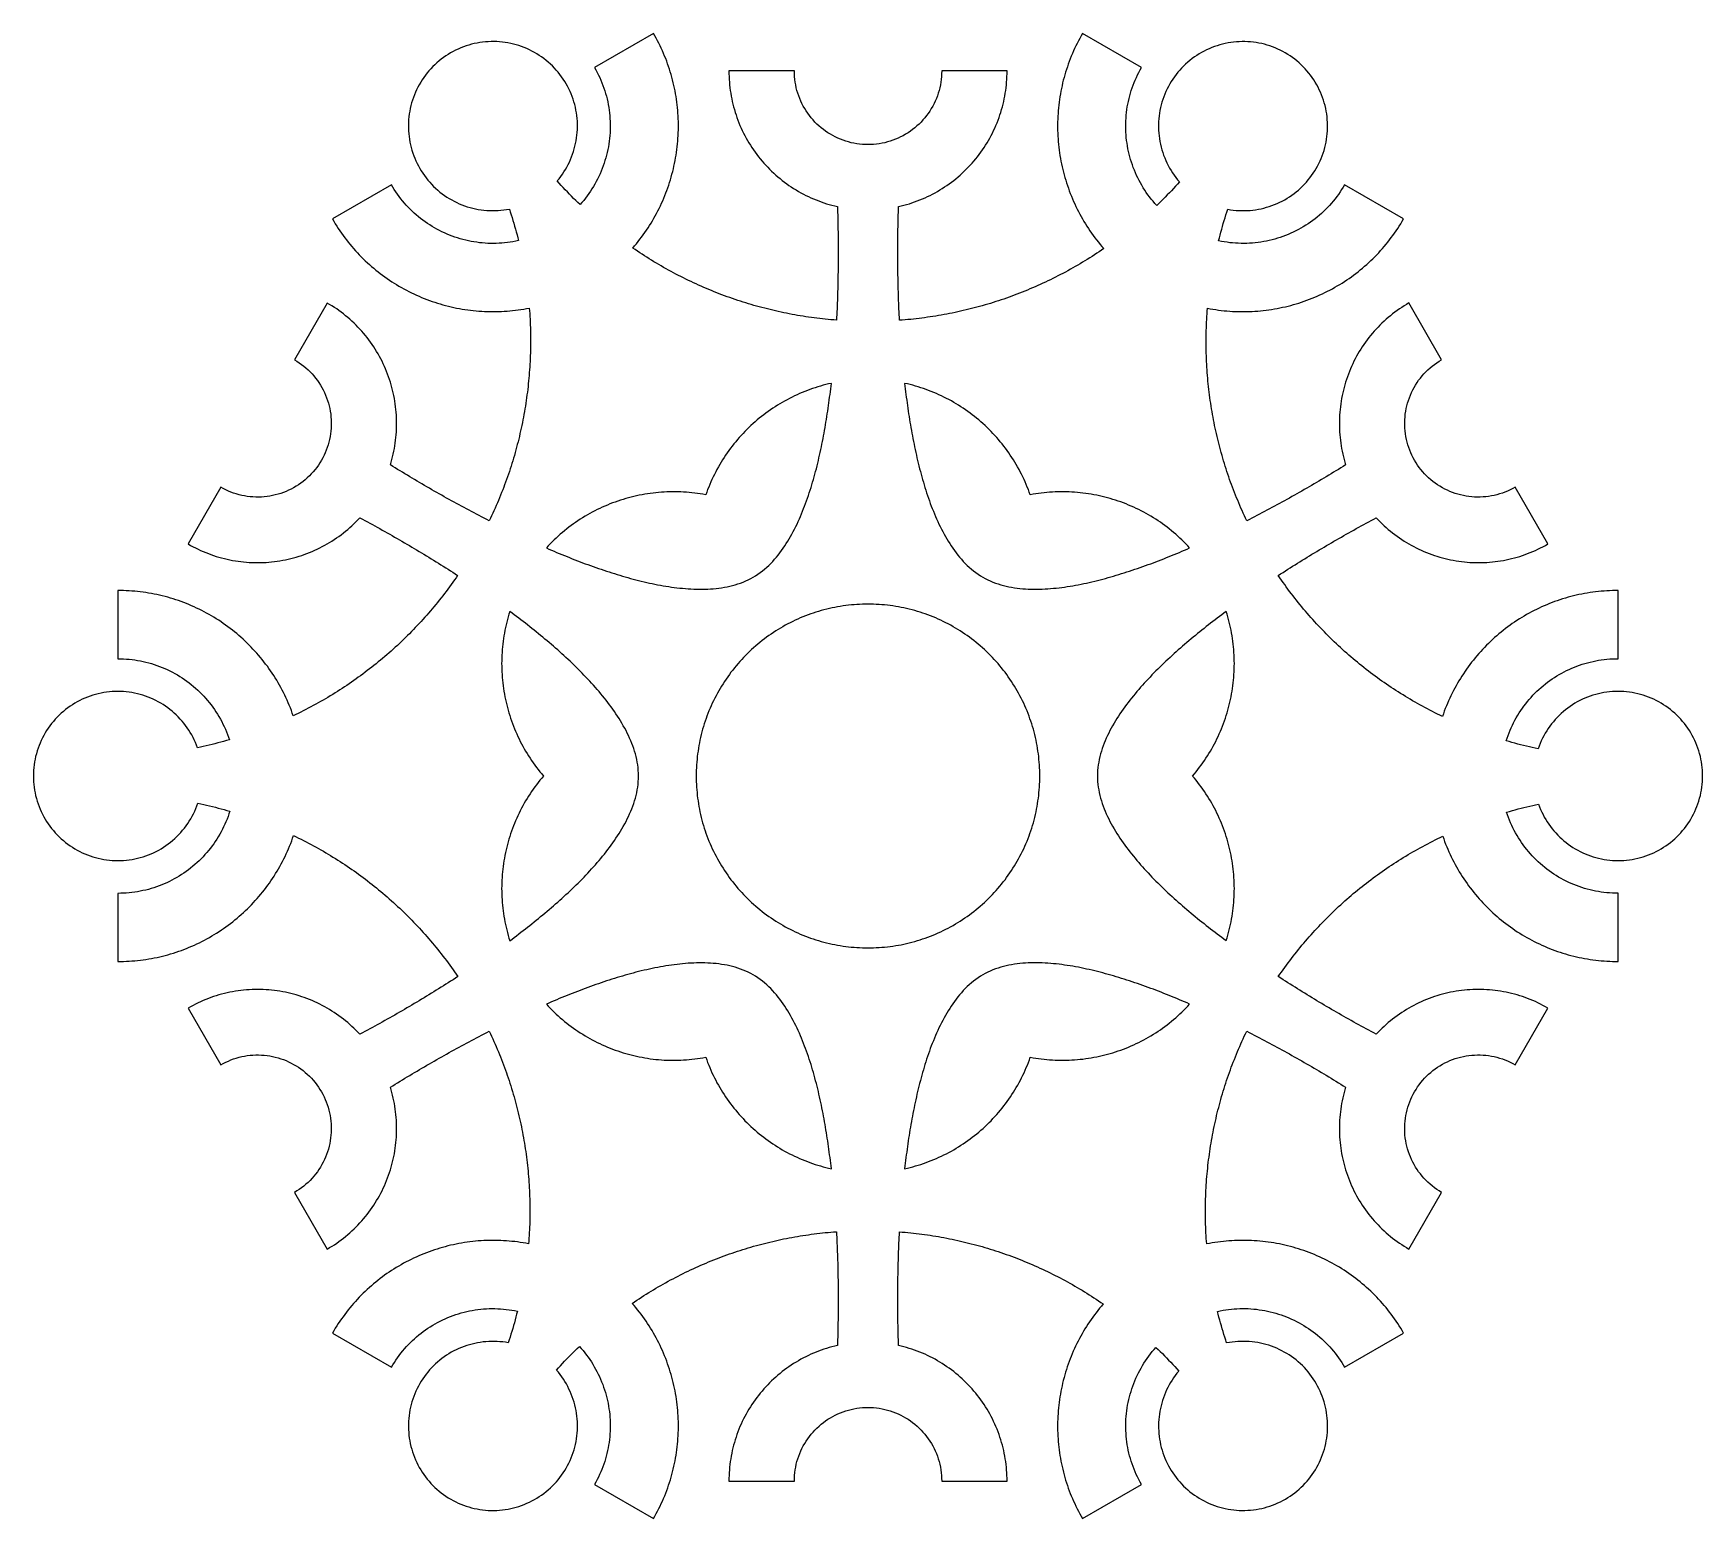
# Model space of a CAD drawing. Extents: x 0 to 12, y 0.7 to 11.3.
import ezdxf

# ---------------------------------------------------------------- set-up
doc = ezdxf.new("R2010")
doc.units = 0

msp = doc.modelspace()

# ---------------------------------------------------------------- linework, layer by layer
at = {"layer": 'Layer 1'}
for points in [[(5, 0.9334), (5.4706, 0.9334), (5.471, 0.9537), (5.4722, 0.974), (5.4741, 0.9942), (5.4768, 1.0143), (5.4802, 1.0342), (5.4844, 1.0541), (5.4894, 1.0738), (5.4952, 1.0932), (5.5017, 1.1124), (5.5089, 1.1314), (5.5168, 1.15), (5.5255, 1.1684), (5.5349, 1.1864), (5.5449, 1.204), (5.5556, 1.2212), (5.567, 1.238), (5.579, 1.2544), (5.5916, 1.2703), (5.6048, 1.2857), (5.6186, 1.3005), (5.6329, 1.3149), (5.6478, 1.3287), (5.6632, 1.3419), (5.679, 1.3545), (5.6954, 1.3665), (5.7122, 1.3779), (5.7294, 1.3886), (5.747, 1.3986), (5.765, 1.408), (5.7834, 1.4167), (5.802, 1.4246), (5.821, 1.4319), (5.8402, 1.4384), (5.8596, 1.4441), (5.8793, 1.4491), (5.8991, 1.4533), (5.9191, 1.4568), (5.9392, 1.4595), (5.9594, 1.4614), (5.9797, 1.4625), (5.9999, 1.4629), (6.0202, 1.4625), (6.0405, 1.4614), (6.0606, 1.4595), (6.0808, 1.4568), (6.1008, 1.4533), (6.1206, 1.4491), (6.1403, 1.4441), (6.1597, 1.4384), (6.179, 1.4319), (6.1979, 1.4247), (6.2166, 1.4167), (6.235, 1.4081), (6.253, 1.3987), (6.2706, 1.3886), (6.2878, 1.3779), (6.3046, 1.3666), (6.321, 1.3546), (6.3369, 1.342), (6.3523, 1.3287), (6.3672, 1.315), (6.3815, 1.3006), (6.3953, 1.2857), (6.4086, 1.2703), (6.4212, 1.2544), (6.4332, 1.2381), (6.4446, 1.2213), (6.4553, 1.204), (6.4653, 1.1864), (6.4747, 1.1684), (6.4834, 1.1501), (6.4913, 1.1314), (6.4986, 1.1124), (6.5051, 1.0932), (6.5108, 1.0738), (6.5158, 1.0541), (6.52, 1.0342), (6.5235, 1.0142), (6.5262, 0.9941), (6.5281, 0.9739), (6.5292, 0.9537), (6.5296, 0.9334), (6.9998, 0.9334), (6.9996, 0.9536), (6.999, 0.9737), (6.998, 0.9938), (6.9966, 1.0139), (6.9948, 1.0339), (6.9926, 1.0539), (6.99, 1.0739), (6.9869, 1.0938), (6.9835, 1.1137), (6.9797, 1.1334), (6.9755, 1.1531), (6.9709, 1.1727), (6.9659, 1.1922), (6.9605, 1.2116), (6.9547, 1.2309), (6.9485, 1.25), (6.9419, 1.2691), (6.935, 1.288), (6.9276, 1.3067), (6.9199, 1.3253), (6.9118, 1.3437), (6.9034, 1.362), (6.8945, 1.3801), (6.8853, 1.398), (6.8757, 1.4157), (6.8658, 1.4332), (6.8556, 1.4505), (6.8449, 1.4676), (6.834, 1.4845), (6.8227, 1.5012), (6.8111, 1.5176), (6.7991, 1.5338), (6.7868, 1.5498), (6.7742, 1.5655), (6.7613, 1.5809), (6.7481, 1.5961), (6.7346, 1.611), (6.7207, 1.6257), (6.7066, 1.64), (6.6923, 1.6541), (6.6776, 1.6679), (6.6626, 1.6814), (6.6474, 1.6946), (6.632, 1.7074), (6.6162, 1.72), (6.6003, 1.7323), (6.584, 1.7442), (6.5676, 1.7558), (6.5509, 1.7671), (6.534, 1.778), (6.5169, 1.7886), (6.4996, 1.7988), (6.482, 1.8087), (6.4643, 1.8183), (6.4464, 1.8274), (6.4283, 1.8363), (6.41, 1.8447), (6.3916, 1.8528), (6.373, 1.8605), (6.3542, 1.8678), (6.3353, 1.8748), (6.3163, 1.8813), (6.2971, 1.8875), (6.2778, 1.8933), (6.2584, 1.8987), (6.2389, 1.9037), (6.2194, 1.9083), (6.2187, 1.9286), (6.2181, 1.9491), (6.2175, 1.9695), (6.217, 1.9899), (6.2165, 2.0103), (6.2161, 2.0307), (6.2157, 2.0511), (6.2153, 2.0716), (6.215, 2.092), (6.2148, 2.1124), (6.2145, 2.1328), (6.2144, 2.1532), (6.2142, 2.1737), (6.2141, 2.1941), (6.2141, 2.2145), (6.2141, 2.2349), (6.2141, 2.2554), (6.2141, 2.2758), (6.2143, 2.2962), (6.2144, 2.3166), (6.2146, 2.337), (6.2148, 2.3575), (6.2151, 2.3779), (6.2154, 2.3983), (6.2158, 2.4187), (6.2162, 2.4391), (6.2166, 2.4596), (6.2171, 2.48), (6.2177, 2.5004), (6.2182, 2.5208), (6.2189, 2.5412), (6.2195, 2.5616), (6.2202, 2.582), (6.221, 2.6025), (6.2218, 2.6229), (6.2226, 2.6433), (6.2235, 2.6637), (6.2245, 2.6841), (6.2255, 2.7045), (6.2265, 2.7249), (6.2466, 2.7233), (6.2667, 2.7215), (6.2867, 2.7196), (6.3068, 2.7176), (6.3268, 2.7155), (6.3468, 2.7132), (6.3669, 2.7108), (6.3868, 2.7082), (6.4068, 2.7055), (6.4268, 2.7027), (6.4467, 2.6998), (6.4666, 2.6967), (6.4865, 2.6934), (6.5064, 2.6901), (6.5262, 2.6866), (6.546, 2.683), (6.5659, 2.6792), (6.5856, 2.6753), (6.6054, 2.6713), (6.6251, 2.6671), (6.6448, 2.6628), (6.6644, 2.6584), (6.6841, 2.6538), (6.7037, 2.6491), (6.7232, 2.6443), (6.7428, 2.6393), (6.7623, 2.6342), (6.7817, 2.629), (6.8011, 2.6236), (6.8205, 2.6181), (6.8399, 2.6125), (6.8592, 2.6068), (6.8785, 2.6009), (6.8977, 2.5948), (6.9169, 2.5887), (6.9361, 2.5824), (6.9552, 2.576), (6.9742, 2.5695), (6.9932, 2.5628), (7.0122, 2.556), (7.0311, 2.5491), (7.05, 2.542), (7.0688, 2.5349), (7.0876, 2.5275), (7.1064, 2.5201), (7.125, 2.5125), (7.1437, 2.5049), (7.1622, 2.497), (7.1808, 2.4891), (7.1992, 2.481), (7.2176, 2.4728), (7.236, 2.4645), (7.2543, 2.4561), (7.2725, 2.4475), (7.2907, 2.4388), (7.3088, 2.43), (7.3269, 2.4211), (7.3449, 2.412), (7.3629, 2.4029), (7.3807, 2.3936), (7.3985, 2.3841), (7.4163, 2.3746), (7.434, 2.3649), (7.4516, 2.3552), (7.4692, 2.3453), (7.4867, 2.3353), (7.5041, 2.3251), (7.5214, 2.3149), (7.5387, 2.3045), (7.5559, 2.294), (7.5731, 2.2834), (7.5901, 2.2727), (7.6071, 2.2619), (7.6241, 2.2509), (7.6409, 2.2399), (7.6577, 2.2287), (7.6744, 2.2174), (7.691, 2.2061), (7.6779, 2.1908), (7.665, 2.1753), (7.6523, 2.1596), (7.6399, 2.1437), (7.6277, 2.1276), (7.6158, 2.1114), (7.6041, 2.0949), (7.5927, 2.0783), (7.5815, 2.0615), (7.5706, 2.0446), (7.5599, 2.0275), (7.5495, 2.0102), (7.5394, 1.9928), (7.5295, 1.9752), (7.5199, 1.9575), (7.5106, 1.9396), (7.5015, 1.9216), (7.4927, 1.9035), (7.4842, 1.8852), (7.476, 1.8668), (7.468, 1.8483), (7.4603, 1.8296), (7.4529, 1.8109), (7.4458, 1.792), (7.439, 1.7731), (7.4324, 1.754), (7.4261, 1.7348), (7.4202, 1.7156), (7.4145, 1.6962), (7.4091, 1.6768), (7.404, 1.6573), (7.3992, 1.6377), (7.3947, 1.6181), (7.3905, 1.5984), (7.3865, 1.5786), (7.3829, 1.5587), (7.3796, 1.5389), (7.3766, 1.5189), (7.3738, 1.4989), (7.3714, 1.4789), (7.3693, 1.4589), (7.3675, 1.4388), (7.366, 1.4187), (7.3648, 1.3986), (7.3639, 1.3784), (7.3633, 1.3583), (7.363, 1.3381), (7.363, 1.318), (7.3633, 1.2978), (7.3639, 1.2777), (7.3648, 1.2575), (7.3661, 1.2374), (7.3676, 1.2173), (7.3694, 1.1972), (7.3716, 1.1772), (7.374, 1.1572), (7.3768, 1.1372), (7.3799, 1.1173), (7.3832, 1.0974), (7.3869, 1.0776), (7.3909, 1.0578), (7.3951, 1.0381), (7.3997, 1.0185), (7.4046, 0.9989), (7.4097, 0.9794), (7.4152, 0.96), (7.4209, 0.9407), (7.427, 0.9215), (7.4333, 0.9023), (7.44, 0.8833), (7.4469, 0.8644), (7.4541, 0.8455), (7.4616, 0.8268), (7.4694, 0.8082), (7.4774, 0.7897), (7.4858, 0.7714), (7.4944, 0.7531), (7.5032, 0.735), (7.5124, 0.7171), (7.5218, 0.6992), (7.5315, 0.6816), (7.5414, 0.6641), (7.966, 0.9091), (7.956, 0.9268), (7.9465, 0.9448), (7.9374, 0.9631), (7.9287, 0.9815), (7.9205, 1.0001), (7.9127, 1.019), (7.9054, 1.038), (7.8985, 1.0572), (7.8921, 1.0765), (7.8862, 1.096), (7.8808, 1.1157), (7.8759, 1.1354), (7.8714, 1.1553), (7.8674, 1.1753), (7.8639, 1.1953), (7.8609, 1.2155), (7.8584, 1.2357), (7.8564, 1.256), (7.8549, 1.2763), (7.8538, 1.2967), (7.8533, 1.317), (7.8532, 1.3374), (7.8537, 1.3578), (7.8546, 1.3781), (7.8561, 1.3984), (7.858, 1.4187), (7.8604, 1.439), (7.8633, 1.4591), (7.8667, 1.4792), (7.8705, 1.4992), (7.8749, 1.5191), (7.8797, 1.5389), (7.885, 1.5586), (7.8907, 1.5781), (7.8969, 1.5975), (7.9036, 1.6168), (7.9108, 1.6359), (7.9184, 1.6548), (7.9264, 1.6735), (7.9349, 1.692), (7.9439, 1.7103), (7.9533, 1.7284), (7.9631, 1.7462), (7.9734, 1.7638), (7.984, 1.7812), (7.9951, 1.7983), (8.0066, 1.8151), (8.0185, 1.8316), (8.0308, 1.8479), (8.0435, 1.8638), (8.0566, 1.8794), (8.07, 1.8947), (8.0855, 1.8798), (8.1008, 1.8647), (8.1161, 1.8495), (8.1312, 1.8342), (8.1463, 1.8188), (8.1612, 1.8033), (8.176, 1.7877), (8.1907, 1.772), (8.2053, 1.7562), (8.2197, 1.7402), (8.234, 1.7242), (8.2212, 1.7086), (8.2089, 1.6926), (8.1971, 1.6762), (8.1859, 1.6594), (8.1753, 1.6423), (8.1652, 1.6248), (8.1557, 1.607), (8.1468, 1.5889), (8.1386, 1.5705), (8.1309, 1.5518), (8.1238, 1.5329), (8.1174, 1.5138), (8.1116, 1.4944), (8.1064, 1.4749), (8.1019, 1.4553), (8.0981, 1.4355), (8.0949, 1.4155), (8.0924, 1.3955), (8.0905, 1.3754), (8.0893, 1.3553), (8.0887, 1.3351), (8.0889, 1.3149), (8.0897, 1.2948), (8.0912, 1.2746), (8.0933, 1.2546), (8.0961, 1.2346), (8.0996, 1.2147), (8.1038, 1.195), (8.1086, 1.1754), (8.1141, 1.156), (8.1202, 1.1367), (8.1269, 1.1177), (8.1343, 1.0989), (8.1423, 1.0804), (8.1509, 1.0622), (8.1602, 1.0442), (8.17, 1.0266), (8.1804, 1.0092), (8.1914, 0.9921), (8.203, 0.9754), (8.2151, 0.9591), (8.2278, 0.9432), (8.241, 0.9278), (8.2547, 0.9128), (8.2689, 0.8982), (8.2836, 0.8842), (8.2987, 0.8707), (8.3143, 0.8576), (8.3303, 0.8451), (8.3468, 0.8332), (8.3636, 0.8218), (8.3808, 0.811), (8.3984, 0.8008), (8.4162, 0.7911), (8.4344, 0.7821), (8.4529, 0.7737), (8.4717, 0.7659), (8.4907, 0.7587), (8.5099, 0.7521), (8.5294, 0.7462), (8.549, 0.741), (8.5688, 0.7364), (8.5887, 0.7325), (8.6088, 0.7292), (8.6289, 0.7266), (8.6491, 0.7246), (8.6694, 0.7234), (8.6897, 0.7228), (8.7101, 0.7229), (8.7304, 0.7237), (8.7506, 0.7251), (8.7708, 0.7273), (8.7909, 0.7301), (8.811, 0.7335), (8.8308, 0.7377), (8.8506, 0.7425), (8.8701, 0.748), (8.8895, 0.7541), (8.9087, 0.7609), (8.9276, 0.7684), (8.9462, 0.7764), (8.9646, 0.7851), (8.9827, 0.7943), (9.0004, 0.8042), (9.0178, 0.8146), (9.0349, 0.8256), (9.0516, 0.8372), (9.0679, 0.8493), (9.0838, 0.862), (9.0992, 0.8752), (9.1142, 0.8889), (9.1287, 0.9031), (9.1428, 0.9178), (9.1563, 0.9329), (9.1693, 0.9485), (9.1818, 0.9645), (9.1938, 0.981), (9.2052, 0.9978), (9.216, 1.015), (9.2262, 1.0325), (9.2358, 1.0504), (9.2449, 1.0686), (9.2533, 1.0871), (9.2611, 1.1058), (9.2683, 1.1248), (9.2748, 1.1441), (9.2807, 1.1635), (9.286, 1.1831), (9.2906, 1.2029), (9.2945, 1.2228), (9.2978, 1.2429), (9.3004, 1.263), (9.3023, 1.2833), (9.3036, 1.3035), (9.3041, 1.3238), (9.304, 1.3441), (9.3033, 1.3644), (9.3018, 1.3847), (9.2997, 1.4049), (9.2968, 1.425), (9.2933, 1.445), (9.2892, 1.4649), (9.2843, 1.4846), (9.2789, 1.5042), (9.2727, 1.5236), (9.2659, 1.5427), (9.2585, 1.5616), (9.2504, 1.5803), (9.2417, 1.5986), (9.2324, 1.6167), (9.2226, 1.6344), (9.2121, 1.6519), (9.201, 1.669), (9.1894, 1.6858), (9.1772, 1.7022), (9.1645, 1.7181), (9.1512, 1.7336), (9.1374, 1.7487), (9.1231, 1.7632), (9.1083, 1.7773), (9.0931, 1.7909), (9.0774, 1.8039), (9.0613, 1.8164), (9.0447, 1.8284), (9.0278, 1.8398), (9.0105, 1.8506), (8.9928, 1.8608), (8.9748, 1.8704), (8.9565, 1.8795), (8.9379, 1.8878), (8.919, 1.8956), (8.8999, 1.9027), (8.8805, 1.9092), (8.861, 1.9151), (8.8412, 1.9202), (8.8213, 1.9248), (8.8013, 1.9286), (8.7811, 1.9318), (8.7609, 1.9343), (8.7405, 1.9361), (8.7201, 1.9372), (8.6997, 1.9377), (8.6793, 1.9375), (8.6589, 1.9366), (8.6386, 1.935), (8.6183, 1.9327), (8.5981, 1.9297), (8.5781, 1.9261), (8.5714, 1.9465), (8.5649, 1.967), (8.5585, 1.9875), (8.5523, 2.0081), (8.5462, 2.0287), (8.5402, 2.0494), (8.5344, 2.0701), (8.5287, 2.0908), (8.5232, 2.1116), (8.5178, 2.1324), (8.5126, 2.1533), (8.5324, 2.1574), (8.5522, 2.1611), (8.5721, 2.1643), (8.592, 2.1671), (8.6121, 2.1693), (8.6321, 2.1711), (8.6522, 2.1723), (8.6724, 2.1731), (8.6925, 2.1735), (8.7127, 2.1733), (8.7328, 2.1726), (8.7529, 2.1715), (8.773, 2.1699), (8.7931, 2.1678), (8.8131, 2.1653), (8.833, 2.1622), (8.8528, 2.1587), (8.8726, 2.1547), (8.8922, 2.1503), (8.9118, 2.1454), (8.9312, 2.14), (8.9505, 2.1342), (8.9696, 2.1279), (8.9886, 2.1211), (9.0074, 2.1139), (9.0261, 2.1063), (9.0445, 2.0982), (9.0628, 2.0897), (9.0809, 2.0807), (9.0987, 2.0714), (9.1163, 2.0615), (9.1337, 2.0513), (9.1508, 2.0407), (9.1676, 2.0296), (9.1842, 2.0182), (9.2005, 2.0064), (9.2165, 1.9941), (9.2323, 1.9815), (9.2477, 1.9686), (9.2628, 1.9552), (9.2775, 1.9415), (9.292, 1.9274), (9.3061, 1.913), (9.3198, 1.8983), (9.3332, 1.8832), (9.3462, 1.8678), (9.3588, 1.8522), (9.3711, 1.8362), (9.383, 1.8199), (9.3945, 1.8033), (9.4056, 1.7865), (9.4163, 1.7694), (9.4266, 1.7521), (9.8507, 1.9971), (9.8404, 2.0146), (9.8299, 2.0319), (9.8192, 2.0491), (9.8082, 2.066), (9.7969, 2.0828), (9.7854, 2.0995), (9.7736, 2.1159), (9.7616, 2.1322), (9.7494, 2.1483), (9.7369, 2.1642), (9.7241, 2.1799), (9.7111, 2.1954), (9.6979, 2.2108), (9.6845, 2.2259), (9.6708, 2.2408), (9.6569, 2.2555), (9.6427, 2.2699), (9.6284, 2.2842), (9.6138, 2.2982), (9.599, 2.3121), (9.584, 2.3256), (9.5688, 2.339), (9.5534, 2.3521), (9.5378, 2.365), (9.522, 2.3776), (9.506, 2.39), (9.4898, 2.4022), (9.4735, 2.4141), (9.4569, 2.4257), (9.4402, 2.4371), (9.4233, 2.4483), (9.4063, 2.4591), (9.389, 2.4698), (9.3716, 2.4801), (9.3541, 2.4902), (9.3364, 2.5), (9.3186, 2.5096), (9.3006, 2.5189), (9.2825, 2.5279), (9.2642, 2.5366), (9.2459, 2.545), (9.2273, 2.5532), (9.2087, 2.5611), (9.19, 2.5687), (9.1711, 2.576), (9.1521, 2.5831), (9.1331, 2.5898), (9.1139, 2.5963), (9.0946, 2.6025), (9.0753, 2.6084), (9.0558, 2.6139), (9.0363, 2.6192), (9.0167, 2.6242), (8.997, 2.6289), (8.9772, 2.6333), (8.9574, 2.6375), (8.9376, 2.6413), (8.9176, 2.6448), (8.8977, 2.648), (8.8776, 2.6509), (8.8576, 2.6535), (8.8375, 2.6558), (8.8173, 2.6578), (8.7972, 2.6595), (8.777, 2.6609), (8.7568, 2.662), (8.7366, 2.6627), (8.7163, 2.6632), (8.6961, 2.6634), (8.6759, 2.6632), (8.6556, 2.6628), (8.6354, 2.662), (8.6152, 2.661), (8.595, 2.6596), (8.5749, 2.6579), (8.5547, 2.6559), (8.5346, 2.6536), (8.5146, 2.651), (8.4945, 2.6481), (8.4746, 2.6449), (8.4546, 2.6414), (8.4348, 2.6376), (8.4333, 2.6578), (8.4319, 2.6779), (8.4307, 2.698), (8.4296, 2.7182), (8.4287, 2.7383), (8.4278, 2.7585), (8.4271, 2.7787), (8.4266, 2.7988), (8.4262, 2.819), (8.4259, 2.8392), (8.4257, 2.8594), (8.4257, 2.8796), (8.4259, 2.8997), (8.4261, 2.9199), (8.4265, 2.9401), (8.4271, 2.9603), (8.4277, 2.9804), (8.4286, 3.0006), (8.4295, 3.0208), (8.4306, 3.0409), (8.4318, 3.0611), (8.4332, 3.0812), (8.4346, 3.1013), (8.4363, 3.1214), (8.438, 3.1415), (8.4399, 3.1616), (8.442, 3.1817), (8.4441, 3.2018), (8.4465, 3.2218), (8.4489, 3.2418), (8.4515, 3.2619), (8.4542, 3.2819), (8.4571, 3.3018), (8.46, 3.3218), (8.4632, 3.3417), (8.4664, 3.3616), (8.4698, 3.3815), (8.4734, 3.4014), (8.477, 3.4212), (8.4808, 3.4411), (8.4848, 3.4609), (8.4888, 3.4806), (8.493, 3.5004), (8.4974, 3.5201), (8.5018, 3.5397), (8.5064, 3.5594), (8.5112, 3.579), (8.5161, 3.5986), (8.5211, 3.6181), (8.5262, 3.6377), (8.5315, 3.6571), (8.5369, 3.6766), (8.5424, 3.696), (8.5481, 3.7154), (8.5539, 3.7347), (8.5598, 3.754), (8.5659, 3.7732), (8.5721, 3.7924), (8.5784, 3.8116), (8.5848, 3.8307), (8.5914, 3.8498), (8.5981, 3.8688), (8.605, 3.8878), (8.6119, 3.9067), (8.619, 3.9256), (8.6263, 3.9445), (8.6336, 3.9633), (8.6411, 3.982), (8.6487, 4.0007), (8.6564, 4.0193), (8.6643, 4.0379), (8.6723, 4.0565), (8.6804, 4.0749), (8.6886, 4.0934), (8.697, 4.1117), (8.7054, 4.1301), (8.7141, 4.1483), (8.7228, 4.1665), (8.741, 4.1572), (8.7591, 4.1478), (8.7773, 4.1385), (8.7954, 4.129), (8.8135, 4.1195), (8.8316, 4.11), (8.8496, 4.1005), (8.8677, 4.0909), (8.8857, 4.0812), (8.9037, 4.0716), (8.9217, 4.0619), (8.9396, 4.0521), (8.9576, 4.0423), (8.9755, 4.0325), (8.9934, 4.0226), (9.0112, 4.0127), (9.0291, 4.0028), (9.0469, 3.9928), (9.0647, 3.9828), (9.0825, 3.9727), (9.1003, 3.9627), (9.118, 3.9525), (9.1358, 3.9424), (9.1535, 3.9322), (9.1712, 3.9219), (9.1888, 3.9117), (9.2065, 3.9014), (9.2241, 3.891), (9.2417, 3.8807), (9.2593, 3.8703), (9.2768, 3.8598), (9.2943, 3.8493), (9.3119, 3.8388), (9.3293, 3.8282), (9.3468, 3.8176), (9.3643, 3.807), (9.3817, 3.7963), (9.3991, 3.7856), (9.4164, 3.7749), (9.4338, 3.7641), (9.4279, 3.7448), (9.4225, 3.7254), (9.4175, 3.7059), (9.4129, 3.6863), (9.4086, 3.6666), (9.4048, 3.6468), (9.4013, 3.627), (9.3983, 3.6071), (9.3956, 3.5871), (9.3934, 3.5671), (9.3916, 3.5471), (9.3902, 3.527), (9.3892, 3.5069), (9.3886, 3.4868), (9.3884, 3.4666), (9.3886, 3.4465), (9.3892, 3.4264), (9.3902, 3.4063), (9.3916, 3.3862), (9.3934, 3.3661), (9.3956, 3.3461), (9.3983, 3.3262), (9.4013, 3.3063), (9.4047, 3.2864), (9.4085, 3.2666), (9.4127, 3.247), (9.4173, 3.2274), (9.4223, 3.2079), (9.4277, 3.1884), (9.4335, 3.1692), (9.4397, 3.15), (9.4462, 3.131), (9.4531, 3.1121), (9.4604, 3.0933), (9.4681, 3.0747), (9.4762, 3.0562), (9.4846, 3.0379), (9.4934, 3.0198), (9.5025, 3.0019), (9.512, 2.9841), (9.5219, 2.9666), (9.5321, 2.9492), (9.5427, 2.9321), (9.5536, 2.9152), (9.5649, 2.8985), (9.5764, 2.882), (9.5884, 2.8658), (9.6006, 2.8498), (9.6132, 2.8341), (9.6261, 2.8186), (9.6393, 2.8034), (9.6528, 2.7885), (9.6666, 2.7738), (9.6807, 2.7594), (9.6951, 2.7454), (9.7098, 2.7316), (9.7247, 2.7181), (9.7399, 2.7049), (9.7554, 2.6921), (9.7712, 2.6795), (9.7871, 2.6673), (9.8034, 2.6554), (9.8199, 2.6438), (9.8366, 2.6325), (9.8535, 2.6216), (9.8706, 2.6111), (9.8879, 2.6009), (10.123, 3.0083), (10.1056, 3.0188), (10.0887, 3.0299), (10.0721, 3.0416), (10.0561, 3.054), (10.0405, 3.067), (10.0254, 3.0806), (10.0109, 3.0947), (9.9969, 3.1094), (9.9835, 3.1246), (9.9707, 3.1404), (9.9586, 3.1566), (9.947, 3.1732), (9.9361, 3.1903), (9.9259, 3.2078), (9.9163, 3.2257), (9.9074, 3.244), (9.8993, 3.2625), (9.8918, 3.2814), (9.8851, 3.3005), (9.8791, 3.3199), (9.8739, 3.3395), (9.8694, 3.3592), (9.8656, 3.3792), (9.8626, 3.3992), (9.8604, 3.4194), (9.859, 3.4396), (9.8583, 3.4599), (9.8584, 3.4802), (9.8593, 3.5004), (9.861, 3.5206), (9.8635, 3.5407), (9.8667, 3.5608), (9.8707, 3.5806), (9.8755, 3.6004), (9.881, 3.6199), (9.8873, 3.6391), (9.8943, 3.6582), (9.902, 3.6769), (9.9105, 3.6953), (9.9196, 3.7134), (9.9294, 3.7311), (9.9399, 3.7485), (9.951, 3.7655), (9.9628, 3.782), (9.9751, 3.798), (9.9881, 3.8136), (10.0017, 3.8287), (10.0158, 3.8432), (10.0305, 3.8572), (10.0457, 3.8706), (10.0615, 3.8834), (10.0777, 3.8956), (10.0943, 3.9071), (10.1114, 3.918), (10.1289, 3.9283), (10.1468, 3.9378), (10.1651, 3.9467), (10.1836, 3.9549), (10.2025, 3.9623), (10.2216, 3.969), (10.241, 3.975), (10.2606, 3.9803), (10.2803, 3.9848), (10.3003, 3.9885), (10.3203, 3.9915), (10.3405, 3.9937), (10.3607, 3.9952), (10.381, 3.9959), (10.4012, 3.9957), (10.4215, 3.9949), (10.4417, 3.9932), (10.4618, 3.9907), (10.4818, 3.9875), (10.5017, 3.9835), (10.5214, 3.9788), (10.541, 3.9733), (10.5602, 3.967), (10.5793, 3.96), (10.598, 3.9523), (10.6164, 3.9438), (10.6346, 3.9347), (10.6523, 3.9249), (10.8876, 4.3326), (10.87, 4.3425), (10.8523, 4.352), (10.8344, 4.3612), (10.8163, 4.37), (10.798, 4.3785), (10.7796, 4.3866), (10.761, 4.3943), (10.7423, 4.4016), (10.7234, 4.4086), (10.7043, 4.4152), (10.6852, 4.4214), (10.6659, 4.4272), (10.6465, 4.4326), (10.627, 4.4376), (10.6074, 4.4422), (10.5878, 4.4464), (10.568, 4.4502), (10.5482, 4.4537), (10.5283, 4.4567), (10.5083, 4.4593), (10.4883, 4.4615), (10.4682, 4.4633), (10.4482, 4.4647), (10.4281, 4.4656), (10.4079, 4.4662), (10.3878, 4.4664), (10.3677, 4.4662), (10.3476, 4.4655), (10.3275, 4.4645), (10.3074, 4.463), (10.2873, 4.4612), (10.2673, 4.4589), (10.2474, 4.4562), (10.2275, 4.4532), (10.2077, 4.4497), (10.1879, 4.4459), (10.1682, 4.4416), (10.1487, 4.437), (10.1292, 4.432), (10.1098, 4.4265), (10.0905, 4.4207), (10.0714, 4.4145), (10.0523, 4.408), (10.0334, 4.401), (10.0147, 4.3937), (9.9961, 4.386), (9.9777, 4.3779), (9.9594, 4.3695), (9.9413, 4.3606), (9.9234, 4.3515), (9.9056, 4.3419), (9.8881, 4.3321), (9.8708, 4.3218), (9.8536, 4.3113), (9.8367, 4.3003), (9.8201, 4.2891), (9.8036, 4.2775), (9.7874, 4.2655), (9.7714, 4.2533), (9.7557, 4.2407), (9.7402, 4.2278), (9.725, 4.2146), (9.7101, 4.2011), (9.6955, 4.1873), (9.6811, 4.1732), (9.667, 4.1588), (9.6533, 4.1442), (9.6353, 4.1538), (9.6173, 4.1635), (9.5993, 4.1732), (9.5814, 4.1829), (9.5635, 4.1927), (9.5456, 4.2025), (9.5277, 4.2123), (9.5098, 4.2223), (9.492, 4.2322), (9.4742, 4.2422), (9.4564, 4.2522), (9.4387, 4.2622), (9.4209, 4.2723), (9.4032, 4.2824), (9.3855, 4.2926), (9.3678, 4.3028), (9.3501, 4.313), (9.3324, 4.3233), (9.3148, 4.3336), (9.2972, 4.3439), (9.2796, 4.3543), (9.2621, 4.3647), (9.2445, 4.3751), (9.227, 4.3856), (9.2095, 4.3961), (9.192, 4.4067), (9.1746, 4.4173), (9.1571, 4.4279), (9.1397, 4.4385), (9.1223, 4.4492), (9.105, 4.46), (9.0876, 4.4707), (9.0703, 4.4816), (9.053, 4.4924), (9.0358, 4.5033), (9.0185, 4.5142), (9.0013, 4.5252), (8.9841, 4.5362), (8.9669, 4.5472), (8.9498, 4.5583), (8.9612, 4.5749), (8.9728, 4.5915), (8.9845, 4.6079), (8.9962, 4.6243), (9.0081, 4.6406), (9.0201, 4.6568), (9.0322, 4.6729), (9.0444, 4.6889), (9.0567, 4.7049), (9.0691, 4.7208), (9.0817, 4.7366), (9.0943, 4.7523), (9.107, 4.7679), (9.1199, 4.7835), (9.1328, 4.7989), (9.1459, 4.8143), (9.1591, 4.8295), (9.1723, 4.8447), (9.1857, 4.8598), (9.1991, 4.8748), (9.2127, 4.8897), (9.2264, 4.9045), (9.2402, 4.9193), (9.254, 4.9339), (9.268, 4.9484), (9.2821, 4.9629), (9.2962, 4.9772), (9.3105, 4.9915), (9.3249, 5.0056), (9.3393, 5.0197), (9.3539, 5.0336), (9.3685, 5.0475), (9.3832, 5.0612), (9.3981, 5.0749), (9.413, 5.0884), (9.428, 5.1019), (9.4431, 5.1152), (9.4583, 5.1285), (9.4736, 5.1416), (9.489, 5.1546), (9.5045, 5.1676), (9.52, 5.1804), (9.5357, 5.1931), (9.5514, 5.2057), (9.5672, 5.2182), (9.5831, 5.2306), (9.5991, 5.2429), (9.6151, 5.2551), (9.6313, 5.2672), (9.6475, 5.2792), (9.6638, 5.291), (9.6802, 5.3027), (9.6967, 5.3144), (9.7132, 5.3259), (9.7298, 5.3373), (9.7465, 5.3486), (9.7633, 5.3598), (9.7802, 5.3708), (9.7971, 5.3818), (9.8141, 5.3926), (9.8312, 5.4033), (9.8483, 5.4139), (9.8655, 5.4244), (9.8828, 5.4348), (9.9002, 5.4451), (9.9176, 5.4552), (9.9351, 5.4652), (9.9527, 5.4751), (9.9703, 5.4849), (9.988, 5.4946), (10.0057, 5.5041), (10.0236, 5.5135), (10.0415, 5.5228), (10.0594, 5.532), (10.0774, 5.5411), (10.0955, 5.55), (10.1136, 5.5588), (10.1318, 5.5675), (10.1385, 5.5485), (10.1454, 5.5296), (10.1527, 5.5108), (10.1603, 5.4921), (10.1681, 5.4735), (10.1762, 5.4551), (10.1846, 5.4367), (10.1933, 5.4185), (10.2022, 5.4005), (10.2114, 5.3825), (10.2209, 5.3647), (10.2307, 5.3471), (10.2407, 5.3296), (10.251, 5.3123), (10.2615, 5.2951), (10.2723, 5.2781), (10.2834, 5.2612), (10.2947, 5.2445), (10.3063, 5.228), (10.3181, 5.2117), (10.3301, 5.1955), (10.3424, 5.1796), (10.355, 5.1638), (10.3677, 5.1482), (10.3807, 5.1328), (10.394, 5.1176), (10.4075, 5.1026), (10.4211, 5.0878), (10.4351, 5.0732), (10.4492, 5.0588), (10.4635, 5.0446), (10.4781, 5.0307), (10.4928, 5.017), (10.5078, 5.0034), (10.523, 4.9902), (10.5383, 4.9771), (10.5539, 4.9643), (10.5696, 4.9517), (10.5856, 4.9394), (10.6017, 4.9273), (10.618, 4.9154), (10.6345, 4.9038), (10.6512, 4.8925), (10.668, 4.8814), (10.685, 4.8705), (10.7021, 4.8599), (10.7194, 4.8496), (10.7369, 4.8395), (10.7545, 4.8297), (10.7723, 4.8202), (10.7902, 4.8109), (10.8082, 4.8019), (10.8264, 4.7932), (10.8447, 4.7848), (10.8632, 4.7766), (10.8817, 4.7688), (10.9004, 4.7612), (10.9192, 4.7539), (10.9381, 4.7468), (10.9571, 4.7401), (10.9762, 4.7337), (10.9954, 4.7275), (11.0147, 4.7217), (11.034, 4.7161), (11.0535, 4.7109), (11.073, 4.7059), (11.0927, 4.7012), (11.1123, 4.6969), (11.1321, 4.6928), (11.1519, 4.689), (11.1717, 4.6856), (11.1917, 4.6824), (11.2116, 4.6795), (11.2316, 4.677), (11.2516, 4.6747), (11.2717, 4.6728), (11.2918, 4.6711), (11.3119, 4.6698), (11.332, 4.6687), (11.3522, 4.668), (11.3723, 4.6675), (11.3925, 4.6674), (11.3925, 5.1574), (11.3721, 5.1576), (11.3517, 5.1583), (11.3314, 5.1596), (11.3111, 5.1613), (11.2908, 5.1634), (11.2706, 5.1661), (11.2505, 5.1693), (11.2304, 5.1729), (11.2105, 5.1771), (11.1906, 5.1817), (11.1709, 5.1868), (11.1513, 5.1924), (11.1318, 5.1984), (11.1125, 5.205), (11.0934, 5.212), (11.0744, 5.2194), (11.0557, 5.2273), (11.0371, 5.2357), (11.0187, 5.2446), (11.0006, 5.2538), (10.9827, 5.2635), (10.965, 5.2737), (10.9476, 5.2842), (10.9304, 5.2952), (10.9135, 5.3066), (10.8969, 5.3184), (10.8806, 5.3306), (10.8646, 5.3432), (10.8489, 5.3562), (10.8334, 5.3695), (10.8184, 5.3832), (10.8036, 5.3973), (10.7892, 5.4117), (10.7752, 5.4265), (10.7615, 5.4416), (10.7482, 5.457), (10.7352, 5.4727), (10.7227, 5.4888), (10.7105, 5.5051), (10.6987, 5.5217), (10.6873, 5.5386), (10.6764, 5.5558), (10.6658, 5.5733), (10.6557, 5.5909), (10.646, 5.6089), (10.6367, 5.627), (10.6279, 5.6454), (10.6196, 5.664), (10.6116, 5.6827), (10.6042, 5.7017), (10.5972, 5.7208), (10.5907, 5.7401), (10.6114, 5.746), (10.6321, 5.7518), (10.6529, 5.7574), (10.6737, 5.7629), (10.6946, 5.7682), (10.7155, 5.7734), (10.7364, 5.7784), (10.7574, 5.7832), (10.7784, 5.7879), (10.7995, 5.7924), (10.8206, 5.7967), (10.8276, 5.7778), (10.8353, 5.7592), (10.8436, 5.7408), (10.8526, 5.7227), (10.8621, 5.7049), (10.8722, 5.6874), (10.8829, 5.6703), (10.8941, 5.6536), (10.9059, 5.6372), (10.9182, 5.6212), (10.931, 5.6056), (10.9444, 5.5905), (10.9582, 5.5758), (10.9725, 5.5616), (10.9873, 5.5478), (11.0025, 5.5346), (11.0181, 5.5219), (11.0342, 5.5096), (11.0507, 5.498), (11.0675, 5.4869), (11.0847, 5.4763), (11.1022, 5.4663), (11.1201, 5.4569), (11.1383, 5.4482), (11.1567, 5.44), (11.1754, 5.4325), (11.1944, 5.4255), (11.2136, 5.4193), (11.2329, 5.4136), (11.2525, 5.4087), (11.2722, 5.4044), (11.292, 5.4007), (11.312, 5.3977), (11.332, 5.3954), (11.3521, 5.3938), (11.3723, 5.3928), (11.3925, 5.3925), (11.4128, 5.3928), (11.4331, 5.3938), (11.4533, 5.3955), (11.4735, 5.3978), (11.4936, 5.4008), (11.5135, 5.4045), (11.5334, 5.4089), (11.5531, 5.4139), (11.5726, 5.4196), (11.5918, 5.4259), (11.6109, 5.4329), (11.6297, 5.4406), (11.6483, 5.4488), (11.6666, 5.4577), (11.6845, 5.4672), (11.7022, 5.4773), (11.7195, 5.4879), (11.7364, 5.4992), (11.7529, 5.5109), (11.7691, 5.5233), (11.7848, 5.5361), (11.8, 5.5495), (11.8149, 5.5634), (11.8292, 5.5778), (11.8431, 5.5926), (11.8565, 5.6079), (11.8693, 5.6236), (11.8817, 5.6398), (11.8934, 5.6563), (11.9047, 5.6733), (11.9153, 5.6905), (11.9254, 5.7082), (11.9349, 5.7261), (11.9437, 5.7444), (11.952, 5.763), (11.9596, 5.7818), (11.9666, 5.8009), (11.9729, 5.8202), (11.9786, 5.8397), (11.9836, 5.8594), (11.988, 5.8792), (11.9916, 5.8992), (11.9947, 5.9193), (11.997, 5.9395), (11.9987, 5.9597), (11.9997, 5.98), (12, 6.0002), (11.9997, 6.0205), (11.9987, 6.0408), (11.997, 6.0611), (11.9946, 6.0812), (11.9916, 6.1013), (11.9879, 6.1213), (11.9836, 6.1411), (11.9785, 6.1608), (11.9729, 6.1803), (11.9665, 6.1996), (11.9595, 6.2186), (11.9519, 6.2375), (11.9437, 6.256), (11.9348, 6.2743), (11.9253, 6.2922), (11.9152, 6.3099), (11.9046, 6.3272), (11.8934, 6.3441), (11.8816, 6.3606), (11.8692, 6.3768), (11.8564, 6.3925), (11.843, 6.4078), (11.8291, 6.4226), (11.8148, 6.4369), (11.7999, 6.4508), (11.7846, 6.4642), (11.7689, 6.4771), (11.7528, 6.4894), (11.7363, 6.5012), (11.7193, 6.5124), (11.702, 6.523), (11.6844, 6.5331), (11.6665, 6.5426), (11.6482, 6.5515), (11.6296, 6.5597), (11.6108, 6.5673), (11.5917, 6.5743), (11.5724, 6.5807), (11.5529, 6.5863), (11.5333, 6.5914), (11.5134, 6.5957), (11.4935, 6.5994), (11.4734, 6.6024), (11.4532, 6.6048), (11.433, 6.6064), (11.4127, 6.6074), (11.3925, 6.6078), (11.372, 6.6074), (11.3517, 6.6064), (11.3313, 6.6047), (11.3111, 6.6024), (11.2909, 6.5993), (11.2708, 6.5956), (11.2509, 6.5912), (11.2312, 6.5861), (11.2116, 6.5804), (11.1922, 6.574), (11.1731, 6.5669), (11.1542, 6.5592), (11.1356, 6.5509), (11.1172, 6.5419), (11.0992, 6.5323), (11.0815, 6.5222), (11.0642, 6.5114), (11.0472, 6.5), (11.0307, 6.4881), (11.0145, 6.4757), (10.9988, 6.4627), (10.9835, 6.4492), (10.9687, 6.4352), (10.9543, 6.4207), (10.9404, 6.4057), (10.9271, 6.3903), (10.9143, 6.3744), (10.902, 6.3581), (10.8902, 6.3414), (10.879, 6.3244), (10.8684, 6.3069), (10.8584, 6.2892), (10.849, 6.2711), (10.8402, 6.2527), (10.832, 6.234), (10.8245, 6.215), (10.8176, 6.1958), (10.7966, 6.2002), (10.7756, 6.2048), (10.7546, 6.2095), (10.7336, 6.2144), (10.7127, 6.2194), (10.6919, 6.2246), (10.6711, 6.2299), (10.6503, 6.2355), (10.6295, 6.2411), (10.6088, 6.2469), (10.5882, 6.2529), (10.5944, 6.272), (10.6012, 6.291), (10.6083, 6.3098), (10.6159, 6.3285), (10.624, 6.3469), (10.6325, 6.3652), (10.6415, 6.3832), (10.6508, 6.401), (10.6606, 6.4186), (10.6709, 6.436), (10.6815, 6.4531), (10.6925, 6.4699), (10.704, 6.4865), (10.7158, 6.5028), (10.728, 6.5188), (10.7406, 6.5345), (10.7535, 6.5499), (10.7669, 6.565), (10.7805, 6.5798), (10.7946, 6.5943), (10.8089, 6.6084), (10.8236, 6.6222), (10.8386, 6.6356), (10.854, 6.6486), (10.8696, 6.6613), (10.8855, 6.6736), (10.9018, 6.6855), (10.9183, 6.6971), (10.935, 6.7082), (10.9521, 6.719), (10.9694, 6.7293), (10.9869, 6.7392), (11.0046, 6.7487), (11.0226, 6.7577), (11.0408, 6.7664), (11.0592, 6.7745), (11.0778, 6.7823), (11.0966, 6.7896), (11.1155, 6.7964), (11.1346, 6.8028), (11.1539, 6.8087), (11.1733, 6.8141), (11.1928, 6.8191), (11.2124, 6.8236), (11.2321, 6.8277), (11.2519, 6.8312), (11.2718, 6.8343), (11.2918, 6.8369), (11.3118, 6.8391), (11.3319, 6.8407), (11.352, 6.8419), (11.3721, 6.8426), (11.3922, 6.8429), (11.3922, 7.3329), (11.372, 7.3327), (11.3518, 7.3323), (11.3315, 7.3315), (11.3113, 7.3304), (11.2912, 7.3291), (11.271, 7.3274), (11.2509, 7.3255), (11.2308, 7.3232), (11.2107, 7.3206), (11.1907, 7.3177), (11.1707, 7.3145), (11.1508, 7.311), (11.1309, 7.3073), (11.1111, 7.3032), (11.0914, 7.2988), (11.0717, 7.2941), (11.0521, 7.2891), (11.0326, 7.2838), (11.0131, 7.2782), (10.9938, 7.2723), (10.9745, 7.2661), (10.9554, 7.2596), (10.9363, 7.2528), (10.9173, 7.2458), (10.8985, 7.2384), (10.8798, 7.2308), (10.8612, 7.2229), (10.8427, 7.2146), (10.8243, 7.2062), (10.8061, 7.1974), (10.788, 7.1883), (10.77, 7.179), (10.7522, 7.1694), (10.7346, 7.1596), (10.7171, 7.1494), (10.6997, 7.139), (10.6825, 7.1284), (10.6655, 7.1175), (10.6486, 7.1063), (10.6319, 7.0949), (10.6154, 7.0832), (10.5991, 7.0712), (10.5829, 7.0591), (10.567, 7.0466), (10.5512, 7.034), (10.5356, 7.0211), (10.5202, 7.008), (10.505, 6.9946), (10.49, 6.981), (10.4752, 6.9672), (10.4607, 6.9532), (10.4463, 6.9389), (10.4322, 6.9245), (10.4183, 6.9098), (10.4046, 6.8949), (10.3911, 6.8798), (10.3779, 6.8645), (10.3648, 6.849), (10.3521, 6.8333), (10.3395, 6.8175), (10.3272, 6.8014), (10.3152, 6.7852), (10.3034, 6.7687), (10.2918, 6.7521), (10.2805, 6.7353), (10.2695, 6.7184), (10.2587, 6.7013), (10.2482, 6.684), (10.2379, 6.6666), (10.2279, 6.649), (10.2182, 6.6313), (10.2087, 6.6134), (10.1995, 6.5954), (10.1906, 6.5772), (10.182, 6.5589), (10.1736, 6.5405), (10.1656, 6.5219), (10.1578, 6.5033), (10.1503, 6.4845), (10.1431, 6.4656), (10.1361, 6.4466), (10.1295, 6.4275), (10.1114, 6.4363), (10.0932, 6.4452), (10.0752, 6.4542), (10.0572, 6.4633), (10.0392, 6.4726), (10.0214, 6.4819), (10.0036, 6.4914), (9.9858, 6.501), (9.9681, 6.5108), (9.9505, 6.5206), (9.933, 6.5306), (9.9155, 6.5407), (9.8981, 6.5509), (9.8807, 6.5612), (9.8635, 6.5716), (9.8463, 6.5822), (9.8291, 6.5928), (9.8121, 6.6036), (9.7951, 6.6145), (9.7782, 6.6255), (9.7613, 6.6366), (9.7446, 6.6479), (9.7279, 6.6592), (9.7113, 6.6707), (9.6948, 6.6823), (9.6783, 6.694), (9.6619, 6.7058), (9.6456, 6.7177), (9.6294, 6.7297), (9.6133, 6.7418), (9.5972, 6.754), (9.5813, 6.7664), (9.5654, 6.7788), (9.5496, 6.7914), (9.5339, 6.8041), (9.5183, 6.8168), (9.5027, 6.8297), (9.4873, 6.8427), (9.4719, 6.8558), (9.4567, 6.869), (9.4415, 6.8823), (9.4264, 6.8957), (9.4114, 6.9092), (9.3965, 6.9228), (9.3817, 6.9365), (9.367, 6.9503), (9.3523, 6.9642), (9.3378, 6.9782), (9.3234, 6.9923), (9.309, 7.0065), (9.2948, 7.0208), (9.2807, 7.0352), (9.2666, 7.0497), (9.2527, 7.0643), (9.2388, 7.079), (9.2251, 7.0937), (9.2114, 7.1086), (9.1979, 7.1236), (9.1844, 7.1386), (9.1711, 7.1538), (9.1579, 7.169), (9.1447, 7.1843), (9.1317, 7.1997), (9.1188, 7.2152), (9.106, 7.2308), (9.0933, 7.2465), (9.0807, 7.2623), (9.0682, 7.2781), (9.0558, 7.294), (9.0435, 7.3101), (9.0313, 7.3261), (9.0193, 7.3423), (9.0073, 7.3586), (8.9955, 7.3749), (8.9837, 7.3913), (8.9721, 7.4078), (8.9606, 7.4244), (8.9492, 7.4411), (8.9663, 7.4522), (8.9835, 7.4632), (9.0007, 7.4742), (9.018, 7.4852), (9.0352, 7.4962), (9.0525, 7.5071), (9.0698, 7.5179), (9.0871, 7.5287), (9.1045, 7.5395), (9.1219, 7.5503), (9.1393, 7.561), (9.1567, 7.5716), (9.1741, 7.5823), (9.1916, 7.5929), (9.2091, 7.6034), (9.2266, 7.614), (9.2442, 7.6245), (9.2617, 7.6349), (9.2793, 7.6453), (9.2969, 7.6557), (9.3145, 7.6661), (9.3321, 7.6764), (9.3498, 7.6866), (9.3675, 7.6969), (9.3852, 7.7071), (9.4029, 7.7172), (9.4207, 7.7274), (9.4385, 7.7375), (9.4562, 7.7475), (9.4741, 7.7575), (9.4919, 7.7675), (9.5097, 7.7774), (9.5276, 7.7874), (9.5455, 7.7972), (9.5634, 7.8071), (9.5813, 7.8169), (9.5993, 7.8266), (9.6173, 7.8363), (9.6353, 7.846), (9.6533, 7.8556), (9.6671, 7.8409), (9.6811, 7.8265), (9.6955, 7.8124), (9.7101, 7.7986), (9.7251, 7.7851), (9.7403, 7.7719), (9.7557, 7.759), (9.7714, 7.7464), (9.7874, 7.7342), (9.8036, 7.7222), (9.8201, 7.7106), (9.8368, 7.6994), (9.8537, 7.6884), (9.8708, 7.6778), (9.8881, 7.6676), (9.9056, 7.6577), (9.9234, 7.6482), (9.9413, 7.639), (9.9594, 7.6302), (9.9777, 7.6218), (9.9961, 7.6137), (10.0147, 7.606), (10.0335, 7.5987), (10.0524, 7.5917), (10.0714, 7.5851), (10.0905, 7.5789), (10.1098, 7.5731), (10.1292, 7.5677), (10.1487, 7.5627), (10.1683, 7.5581), (10.1879, 7.5538), (10.2077, 7.55), (10.2275, 7.5465), (10.2474, 7.5435), (10.2674, 7.5408), (10.2874, 7.5385), (10.3074, 7.5367), (10.3275, 7.5352), (10.3476, 7.5342), (10.3677, 7.5336), (10.3879, 7.5333), (10.408, 7.5335), (10.4281, 7.5341), (10.4482, 7.5351), (10.4683, 7.5365), (10.4883, 7.5383), (10.5084, 7.5405), (10.5283, 7.5431), (10.5482, 7.5461), (10.5681, 7.5495), (10.5878, 7.5533), (10.6075, 7.5576), (10.6271, 7.5622), (10.6466, 7.5672), (10.666, 7.5726), (10.6853, 7.5784), (10.7044, 7.5846), (10.7234, 7.5912), (10.7423, 7.5982), (10.7611, 7.6055), (10.7796, 7.6132), (10.7981, 7.6213), (10.8163, 7.6298), (10.8344, 7.6386), (10.8523, 7.6478), (10.8701, 7.6573), (10.8876, 7.6672), (10.6523, 8.0746), (10.6345, 8.0648), (10.6164, 8.0557), (10.5979, 8.0473), (10.5792, 8.0396), (10.5602, 8.0326), (10.5409, 8.0263), (10.5214, 8.0208), (10.5016, 8.0161), (10.4818, 8.0121), (10.4618, 8.0089), (10.4416, 8.0064), (10.4214, 8.0048), (10.4012, 8.0039), (10.3809, 8.0038), (10.3606, 8.0045), (10.3404, 8.0059), (10.3202, 8.0081), (10.3002, 8.0111), (10.2803, 8.0149), (10.2605, 8.0194), (10.2409, 8.0246), (10.2215, 8.0306), (10.2024, 8.0373), (10.1836, 8.0448), (10.165, 8.0529), (10.1468, 8.0618), (10.1289, 8.0714), (10.1114, 8.0816), (10.0943, 8.0925), (10.0776, 8.104), (10.0614, 8.1162), (10.0457, 8.129), (10.0305, 8.1424), (10.0158, 8.1564), (10.0016, 8.1709), (9.9881, 8.186), (9.9751, 8.2016), (9.9627, 8.2176), (9.951, 8.2341), (9.9399, 8.2511), (9.9294, 8.2684), (9.9196, 8.2862), (9.9105, 8.3043), (9.9021, 8.3227), (9.8943, 8.3415), (9.8873, 8.3605), (9.8811, 8.3798), (9.8756, 8.3993), (9.8708, 8.419), (9.8668, 8.4389), (9.8636, 8.4589), (9.8611, 8.479), (9.8594, 8.4992), (9.8585, 8.5195), (9.8584, 8.5398), (9.8591, 8.56), (9.8605, 8.5803), (9.8627, 8.6004), (9.8657, 8.6205), (9.8694, 8.6404), (9.8739, 8.6602), (9.8791, 8.6798), (9.8851, 8.6991), (9.8919, 8.7183), (9.8993, 8.7371), (9.9075, 8.7557), (9.9163, 8.7739), (9.9259, 8.7918), (9.9361, 8.8093), (9.947, 8.8264), (9.9586, 8.8431), (9.9707, 8.8593), (9.9835, 8.875), (9.9969, 8.8902), (10.0109, 8.9049), (10.0255, 8.9191), (10.0405, 8.9326), (10.0561, 8.9456), (10.0722, 8.958), (10.0887, 8.9697), (10.1057, 8.9808), (10.123, 8.9913), (9.8879, 9.3989), (9.8706, 9.3887), (9.8534, 9.3781), (9.8365, 9.3672), (9.8198, 9.3559), (9.8033, 9.3443), (9.7871, 9.3324), (9.7711, 9.3202), (9.7554, 9.3076), (9.7399, 9.2948), (9.7247, 9.2816), (9.7097, 9.2681), (9.6951, 9.2543), (9.6807, 9.2402), (9.6666, 9.2259), (9.6528, 9.2112), (9.6393, 9.1963), (9.6261, 9.1811), (9.6132, 9.1656), (9.6006, 9.1499), (9.5884, 9.1339), (9.5765, 9.1176), (9.5649, 9.1012), (9.5536, 9.0845), (9.5427, 9.0676), (9.5321, 9.0504), (9.5219, 9.0331), (9.5121, 9.0155), (9.5026, 8.9978), (9.4934, 8.9799), (9.4846, 8.9617), (9.4762, 8.9435), (9.4681, 8.925), (9.4605, 8.9064), (9.4532, 8.8876), (9.4462, 8.8687), (9.4397, 8.8497), (9.4335, 8.8305), (9.4277, 8.8112), (9.4224, 8.7918), (9.4174, 8.7723), (9.4127, 8.7527), (9.4085, 8.733), (9.4047, 8.7133), (9.4013, 8.6934), (9.3983, 8.6735), (9.3956, 8.6536), (9.3934, 8.6336), (9.3916, 8.6135), (9.3902, 8.5934), (9.3892, 8.5733), (9.3886, 8.5532), (9.3884, 8.5331), (9.3886, 8.5129), (9.3892, 8.4928), (9.3902, 8.4727), (9.3916, 8.4526), (9.3934, 8.4326), (9.3956, 8.4126), (9.3983, 8.3926), (9.4013, 8.3727), (9.4048, 8.3529), (9.4086, 8.3331), (9.4129, 8.3134), (9.4175, 8.2938), (9.4225, 8.2743), (9.428, 8.2549), (9.4338, 8.2357), (9.4165, 8.2249), (9.3991, 8.2142), (9.3817, 8.2035), (9.3643, 8.1928), (9.3469, 8.1822), (9.3294, 8.1716), (9.312, 8.161), (9.2945, 8.1505), (9.277, 8.1401), (9.2594, 8.1296), (9.2419, 8.1192), (9.2243, 8.1089), (9.2067, 8.0985), (9.189, 8.0882), (9.1714, 8.078), (9.1537, 8.0678), (9.136, 8.0576), (9.1183, 8.0474), (9.1006, 8.0373), (9.0828, 8.0272), (9.0651, 8.0172), (9.0473, 8.0072), (9.0295, 7.9972), (9.0116, 7.9873), (8.9938, 7.9774), (8.9759, 7.9675), (8.958, 7.9577), (8.9401, 7.9479), (8.9221, 7.9382), (8.9042, 7.9285), (8.8862, 7.9188), (8.8682, 7.9092), (8.8502, 7.8996), (8.8321, 7.89), (8.8141, 7.8805), (8.796, 7.8711), (8.7779, 7.8616), (8.7597, 7.8523), (8.7416, 7.8429), (8.7234, 7.8336), (8.7148, 7.8518), (8.7062, 7.8701), (8.6978, 7.8884), (8.6895, 7.9068), (8.6814, 7.9252), (8.6734, 7.9437), (8.6654, 7.9622), (8.6577, 7.9808), (8.65, 7.9994), (8.6425, 8.0181), (8.6351, 8.0369), (8.6278, 8.0557), (8.6206, 8.0745), (8.6136, 8.0934), (8.6067, 8.1123), (8.5999, 8.1313), (8.5933, 8.1503), (8.5868, 8.1694), (8.5804, 8.1885), (8.5742, 8.2077), (8.568, 8.2269), (8.562, 8.2461), (8.5562, 8.2654), (8.5504, 8.2847), (8.5449, 8.3041), (8.5394, 8.3235), (8.5341, 8.3429), (8.5288, 8.3624), (8.5238, 8.3819), (8.5188, 8.4014), (8.514, 8.421), (8.5094, 8.4406), (8.5048, 8.4602), (8.5004, 8.4799), (8.4961, 8.4996), (8.492, 8.5193), (8.488, 8.5391), (8.4841, 8.5588), (8.4804, 8.5786), (8.4768, 8.5985), (8.4733, 8.6183), (8.47, 8.6382), (8.4668, 8.6581), (8.4637, 8.678), (8.4608, 8.6979), (8.458, 8.7179), (8.4554, 8.7379), (8.4528, 8.7579), (8.4505, 8.7779), (8.4482, 8.7979), (8.4461, 8.8179), (8.4441, 8.838), (8.4423, 8.8581), (8.4406, 8.8781), (8.439, 8.8982), (8.4376, 8.9183), (8.4363, 8.9384), (8.4351, 8.9586), (8.4341, 8.9787), (8.4332, 8.9988), (8.4325, 9.019), (8.4318, 9.0391), (8.4314, 9.0592), (8.431, 9.0794), (8.4308, 9.0995), (8.4307, 9.1197), (8.4308, 9.1398), (8.431, 9.16), (8.4313, 9.1801), (8.4318, 9.2003), (8.4324, 9.2204), (8.4331, 9.2406), (8.434, 9.2607), (8.435, 9.2808), (8.4362, 9.301), (8.4375, 9.3211), (8.4389, 9.3412), (8.4405, 9.3612), (8.4603, 9.3575), (8.4801, 9.3541), (8.5001, 9.351), (8.52, 9.3482), (8.54, 9.3457), (8.5601, 9.3435), (8.5802, 9.3416), (8.6003, 9.34), (8.6204, 9.3388), (8.6405, 9.3378), (8.6607, 9.3371), (8.6808, 9.3368), (8.701, 9.3367), (8.7211, 9.3369), (8.7413, 9.3375), (8.7614, 9.3383), (8.7816, 9.3395), (8.8017, 9.3409), (8.8218, 9.3427), (8.8418, 9.3448), (8.8618, 9.3471), (8.8818, 9.3498), (8.9018, 9.3528), (8.9216, 9.356), (8.9415, 9.3596), (8.9613, 9.3635), (8.981, 9.3676), (9.0007, 9.3721), (9.0203, 9.3768), (9.0398, 9.3819), (9.0592, 9.3872), (9.0786, 9.3928), (9.0979, 9.3987), (9.117, 9.405), (9.1361, 9.4114), (9.1551, 9.4182), (9.174, 9.4253), (9.1928, 9.4326), (9.2114, 9.4403), (9.23, 9.4482), (9.2484, 9.4564), (9.2667, 9.4648), (9.2849, 9.4736), (9.3029, 9.4826), (9.3208, 9.4919), (9.3385, 9.5014), (9.3561, 9.5113), (9.3736, 9.5214), (9.3909, 9.5317), (9.408, 9.5423), (9.425, 9.5532), (9.4418, 9.5643), (9.4585, 9.5757), (9.4749, 9.5874), (9.4912, 9.5993), (9.5073, 9.6114), (9.5232, 9.6238), (9.5389, 9.6364), (9.5545, 9.6492), (9.5698, 9.6623), (9.5849, 9.6756), (9.5999, 9.6892), (9.6146, 9.703), (9.6291, 9.717), (9.6434, 9.7312), (9.6574, 9.7457), (9.6713, 9.7603), (9.6849, 9.7752), (9.6983, 9.7902), (9.7115, 9.8055), (9.7244, 9.821), (9.7371, 9.8366), (9.7495, 9.8525), (9.7617, 9.8685), (9.7737, 9.8848), (9.7854, 9.9012), (9.7969, 9.9178), (9.8081, 9.9345), (9.8191, 9.9514), (9.8298, 9.9685), (9.8403, 9.9857), (9.8505, 10.0031), (9.4261, 10.2481), (9.4157, 10.2306), (9.4049, 10.2133), (9.3937, 10.1963), (9.3821, 10.1795), (9.3701, 10.1631), (9.3577, 10.1469), (9.3449, 10.1311), (9.3317, 10.1155), (9.3181, 10.1003), (9.3042, 10.0854), (9.2899, 10.0709), (9.2753, 10.0567), (9.2603, 10.0429), (9.245, 10.0295), (9.2294, 10.0164), (9.2135, 10.0037), (9.1972, 9.9914), (9.1807, 9.9795), (9.1639, 9.968), (9.1467, 9.9569), (9.1294, 9.9463), (9.1118, 9.936), (9.0939, 9.9262), (9.0758, 9.9169), (9.0575, 9.9079), (9.039, 9.8994), (9.0203, 9.8914), (9.0014, 9.8838), (8.9823, 9.8767), (8.963, 9.8701), (8.9436, 9.8639), (8.9241, 9.8581), (8.9044, 9.8529), (8.8846, 9.8481), (8.8646, 9.8438), (8.8446, 9.84), (8.8245, 9.8366), (8.8044, 9.8338), (8.7841, 9.8314), (8.7638, 9.8295), (8.7435, 9.8281), (8.7232, 9.8272), (8.7028, 9.8268), (8.6824, 9.8269), (8.6621, 9.8275), (8.6417, 9.8286), (8.6214, 9.8302), (8.6011, 9.8322), (8.5809, 9.8348), (8.5608, 9.8378), (8.5407, 9.8414), (8.5208, 9.8454), (8.526, 9.8662), (8.5314, 9.887), (8.5369, 9.9077), (8.5425, 9.9285), (8.5483, 9.9491), (8.5543, 9.9698), (8.5603, 9.9904), (8.5665, 10.0109), (8.5729, 10.0314), (8.5793, 10.0519), (8.586, 10.0723), (8.6059, 10.069), (8.6259, 10.0663), (8.6459, 10.0644), (8.6661, 10.063), (8.6863, 10.0624), (8.7064, 10.0624), (8.7266, 10.063), (8.7467, 10.0644), (8.7668, 10.0664), (8.7868, 10.069), (8.8067, 10.0724), (8.8265, 10.0763), (8.8461, 10.081), (8.8656, 10.0863), (8.8849, 10.0922), (8.904, 10.0987), (8.9229, 10.1059), (8.9415, 10.1137), (8.9598, 10.1221), (8.9779, 10.1312), (8.9956, 10.1408), (9.013, 10.151), (9.0301, 10.1618), (9.0468, 10.1731), (9.0631, 10.185), (9.0789, 10.1974), (9.0944, 10.2104), (9.1094, 10.2239), (9.124, 10.2378), (9.1381, 10.2523), (9.1517, 10.2672), (9.1648, 10.2826), (9.1773, 10.2984), (9.1894, 10.3146), (9.2008, 10.3311), (9.2118, 10.3481), (9.2222, 10.3654), (9.232, 10.3831), (9.2413, 10.4012), (9.25, 10.4196), (9.2581, 10.4382), (9.2655, 10.4571), (9.2723, 10.4763), (9.2785, 10.4956), (9.284, 10.5152), (9.2888, 10.5349), (9.293, 10.5548), (9.2965, 10.5748), (9.2993, 10.5949), (9.3014, 10.6151), (9.3029, 10.6354), (9.3037, 10.6557), (9.3038, 10.676), (9.3032, 10.6963), (9.3019, 10.7166), (9.3, 10.7368), (9.2974, 10.7569), (9.2941, 10.777), (9.2902, 10.7969), (9.2856, 10.8167), (9.2803, 10.8363), (9.2744, 10.8558), (9.2678, 10.875), (9.2607, 10.894), (9.2528, 10.9127), (9.2444, 10.9312), (9.2354, 10.9494), (9.2257, 10.9673), (9.2155, 10.9848), (9.2047, 11.002), (9.1933, 11.0189), (9.1813, 11.0353), (9.1688, 11.0513), (9.1558, 11.0669), (9.1423, 11.082), (9.1282, 11.0967), (9.1137, 11.1109), (9.0987, 11.1246), (9.0832, 11.1378), (9.0673, 11.1505), (9.051, 11.1626), (9.0344, 11.1742), (9.0173, 11.1852), (8.9999, 11.1956), (8.9822, 11.2055), (8.9641, 11.2148), (8.9457, 11.2234), (8.9271, 11.2315), (8.9082, 11.2389), (8.889, 11.2457), (8.8697, 11.2519), (8.8501, 11.2574), (8.8304, 11.2622), (8.8105, 11.2663), (8.7905, 11.2698), (8.7704, 11.2726), (8.7502, 11.2748), (8.7299, 11.2762), (8.7096, 11.277), (8.6893, 11.2771), (8.669, 11.2765), (8.6487, 11.2752), (8.6285, 11.2733), (8.6083, 11.2707), (8.5883, 11.2674), (8.5684, 11.2634), (8.5486, 11.2588), (8.529, 11.2536), (8.5095, 11.2477), (8.4903, 11.2411), (8.4713, 11.2339), (8.4525, 11.2261), (8.4341, 11.2177), (8.4159, 11.2086), (8.398, 11.199), (8.3804, 11.1887), (8.3633, 11.1779), (8.3464, 11.1665), (8.33, 11.1546), (8.314, 11.1421), (8.2984, 11.1291), (8.2833, 11.1155), (8.2686, 11.1015), (8.2544, 11.0869), (8.2407, 11.0719), (8.2275, 11.0565), (8.2148, 11.0406), (8.2027, 11.0243), (8.1911, 11.0076), (8.1801, 10.9905), (8.1697, 10.9732), (8.1598, 10.9553), (8.1505, 10.9372), (8.1418, 10.9187), (8.1337, 10.9), (8.1263, 10.881), (8.1195, 10.8617), (8.1133, 10.8422), (8.1078, 10.8226), (8.103, 10.8027), (8.0989, 10.7828), (8.0954, 10.7626), (8.0927, 10.7424), (8.0906, 10.7221), (8.0892, 10.7018), (8.0885, 10.6814), (8.0885, 10.6609), (8.0891, 10.6405), (8.0905, 10.6202), (8.0925, 10.5999), (8.0952, 10.5796), (8.0986, 10.5595), (8.1027, 10.5395), (8.1074, 10.5196), (8.1128, 10.5), (8.1188, 10.4805), (8.1255, 10.4612), (8.1328, 10.4421), (8.1408, 10.4233), (8.1494, 10.4048), (8.1586, 10.3866), (8.1684, 10.3687), (8.1788, 10.3511), (8.1897, 10.3339), (8.2013, 10.3171), (8.2134, 10.3006), (8.226, 10.2846), (8.2392, 10.2691), (8.2249, 10.2531), (8.2104, 10.2372), (8.1959, 10.2214), (8.1812, 10.2058), (8.1664, 10.1902), (8.1514, 10.1748), (8.1364, 10.1594), (8.1213, 10.1442), (8.1061, 10.129), (8.0908, 10.1139), (8.0754, 10.099), (8.062, 10.1139), (8.0489, 10.1293), (8.0361, 10.1449), (8.0238, 10.1608), (8.0118, 10.177), (8.0002, 10.1935), (7.9891, 10.2103), (7.9783, 10.2273), (7.968, 10.2446), (7.958, 10.2621), (7.9485, 10.2799), (7.9394, 10.2979), (7.9308, 10.316), (7.9225, 10.3344), (7.9148, 10.353), (7.9074, 10.3718), (7.9005, 10.3907), (7.8941, 10.4098), (7.8881, 10.4291), (7.8826, 10.4484), (7.8775, 10.4679), (7.873, 10.4876), (7.8688, 10.5073), (7.8652, 10.5271), (7.862, 10.547), (7.8593, 10.567), (7.8571, 10.587), (7.8553, 10.6071), (7.8541, 10.6272), (7.8533, 10.6473), (7.853, 10.6674), (7.8531, 10.6876), (7.8538, 10.7077), (7.8549, 10.7278), (7.8566, 10.7479), (7.8587, 10.768), (7.8613, 10.7879), (7.8643, 10.8079), (7.8679, 10.8277), (7.8719, 10.8474), (7.8764, 10.8671), (7.8814, 10.8866), (7.8868, 10.906), (7.8927, 10.9253), (7.8991, 10.9444), (7.9059, 10.9633), (7.9132, 10.9821), (7.9209, 11.0007), (7.9291, 11.0191), (7.9377, 11.0374), (7.9467, 11.0554), (7.9562, 11.0732), (7.966, 11.0907), (7.5414, 11.3357), (7.5314, 11.3181), (7.5217, 11.3004), (7.5123, 11.2825), (7.5031, 11.2644), (7.4942, 11.2463), (7.4855, 11.228), (7.4772, 11.2096), (7.4691, 11.191), (7.4613, 11.1723), (7.4538, 11.1536), (7.4466, 11.1347), (7.4397, 11.1157), (7.433, 11.0965), (7.4267, 11.0773), (7.4206, 11.058), (7.4149, 11.0386), (7.4094, 11.0192), (7.4042, 10.9996), (7.3994, 10.98), (7.3948, 10.9603), (7.3905, 10.9405), (7.3866, 10.9207), (7.3829, 10.9007), (7.3796, 10.8808), (7.3765, 10.8608), (7.3738, 10.8408), (7.3714, 10.8207), (7.3693, 10.8006), (7.3674, 10.7804), (7.3659, 10.7602), (7.3647, 10.74), (7.3638, 10.7198), (7.3632, 10.6996), (7.363, 10.6794), (7.363, 10.6592), (7.3633, 10.6389), (7.364, 10.6187), (7.3649, 10.5985), (7.3662, 10.5783), (7.3678, 10.5581), (7.3696, 10.538), (7.3718, 10.5179), (7.3743, 10.4978), (7.3771, 10.4778), (7.3801, 10.4578), (7.3835, 10.4378), (7.3872, 10.4179), (7.3912, 10.3981), (7.3955, 10.3783), (7.4001, 10.3586), (7.4049, 10.339), (7.4101, 10.3194), (7.4156, 10.3), (7.4213, 10.2806), (7.4274, 10.2613), (7.4337, 10.242), (7.4404, 10.2229), (7.4473, 10.2039), (7.4545, 10.185), (7.462, 10.1662), (7.4697, 10.1476), (7.4778, 10.129), (7.4861, 10.1106), (7.4947, 10.0923), (7.5036, 10.0741), (7.5128, 10.056), (7.5222, 10.0381), (7.5319, 10.0204), (7.5419, 10.0028), (7.5521, 9.9853), (7.5626, 9.9681), (7.5734, 9.9509), (7.5844, 9.934), (7.5957, 9.9172), (7.6072, 9.9005), (7.619, 9.8841), (7.6311, 9.8678), (7.6433, 9.8518), (7.6559, 9.8359), (7.6686, 9.8202), (7.6816, 9.8047), (7.6948, 9.7894), (7.6782, 9.7781), (7.6614, 9.7668), (7.6446, 9.7557), (7.6277, 9.7446), (7.6107, 9.7337), (7.5936, 9.7229), (7.5765, 9.7122), (7.5593, 9.7017), (7.542, 9.6912), (7.5247, 9.6809), (7.5073, 9.6707), (7.4898, 9.6606), (7.4723, 9.6506), (7.4547, 9.6407), (7.437, 9.631), (7.4193, 9.6213), (7.4014, 9.6118), (7.3836, 9.6025), (7.3656, 9.5932), (7.3477, 9.5841), (7.3296, 9.575), (7.3115, 9.5661), (7.2933, 9.5574), (7.2751, 9.5487), (7.2568, 9.5402), (7.2384, 9.5318), (7.22, 9.5235), (7.2015, 9.5154), (7.183, 9.5073), (7.1644, 9.4994), (7.1458, 9.4917), (7.1271, 9.484), (7.1084, 9.4765), (7.0896, 9.4691), (7.0708, 9.4618), (7.0519, 9.4547), (7.033, 9.4477), (7.014, 9.4408), (6.995, 9.4341), (6.9759, 9.4274), (6.9568, 9.421), (6.9376, 9.4146), (6.9184, 9.4084), (6.8992, 9.4023), (6.8799, 9.3963), (6.8606, 9.3905), (6.8412, 9.3848), (6.8218, 9.3792), (6.8024, 9.3738), (6.7829, 9.3684), (6.7634, 9.3633), (6.7439, 9.3582), (6.7243, 9.3533), (6.7047, 9.3486), (6.685, 9.3439), (6.6654, 9.3394), (6.6457, 9.335), (6.6259, 9.3308), (6.6062, 9.3267), (6.5864, 9.3227), (6.5666, 9.3189), (6.5467, 9.3152), (6.5269, 9.3116), (6.507, 9.3082), (6.487, 9.3049), (6.4671, 9.3017), (6.4472, 9.2987), (6.4272, 9.2958), (6.4072, 9.2931), (6.3872, 9.2904), (6.3671, 9.2879), (6.3471, 9.2856), (6.327, 9.2834), (6.307, 9.2813), (6.2869, 9.2794), (6.2668, 9.2775), (6.2466, 9.2759), (6.2265, 9.2743), (6.2255, 9.2947), (6.2245, 9.3151), (6.2236, 9.3356), (6.2227, 9.356), (6.2218, 9.3764), (6.221, 9.3968), (6.2203, 9.4172), (6.2195, 9.4376), (6.2189, 9.4581), (6.2183, 9.4785), (6.2177, 9.4989), (6.2171, 9.5193), (6.2167, 9.5397), (6.2162, 9.5602), (6.2158, 9.5806), (6.2154, 9.601), (6.2151, 9.6215), (6.2148, 9.6419), (6.2146, 9.6623), (6.2144, 9.6828), (6.2143, 9.7032), (6.2141, 9.7236), (6.2141, 9.744), (6.2141, 9.7645), (6.2141, 9.7849), (6.2141, 9.8053), (6.2142, 9.8258), (6.2144, 9.8462), (6.2145, 9.8666), (6.2148, 9.8871), (6.215, 9.9075), (6.2153, 9.9279), (6.2157, 9.9484), (6.2161, 9.9688), (6.2165, 9.9892), (6.217, 10.0096), (6.2175, 10.03), (6.2181, 10.0505), (6.2187, 10.0709), (6.2194, 10.0913), (6.239, 10.0959), (6.2585, 10.1009), (6.2779, 10.1063), (6.2972, 10.1121), (6.3163, 10.1183), (6.3354, 10.1248), (6.3543, 10.1318), (6.373, 10.1391), (6.3916, 10.1468), (6.4101, 10.1549), (6.4283, 10.1633), (6.4464, 10.1721), (6.4644, 10.1813), (6.4821, 10.1909), (6.4996, 10.2007), (6.5169, 10.211), (6.5341, 10.2216), (6.551, 10.2325), (6.5676, 10.2438), (6.5841, 10.2554), (6.6003, 10.2673), (6.6163, 10.2796), (6.632, 10.2921), (6.6475, 10.305), (6.6627, 10.3182), (6.6776, 10.3317), (6.6923, 10.3455), (6.7067, 10.3596), (6.7208, 10.3739), (6.7346, 10.3886), (6.7481, 10.4035), (6.7613, 10.4187), (6.7743, 10.4341), (6.7869, 10.4498), (6.7991, 10.4658), (6.8111, 10.482), (6.8227, 10.4984), (6.834, 10.5151), (6.845, 10.532), (6.8556, 10.5491), (6.8659, 10.5664), (6.8758, 10.5839), (6.8853, 10.6016), (6.8945, 10.6195), (6.9034, 10.6376), (6.9118, 10.6559), (6.9199, 10.6743), (6.9277, 10.6929), (6.935, 10.7117), (6.942, 10.7305), (6.9485, 10.7496), (6.9547, 10.7687), (6.9605, 10.788), (6.9659, 10.8074), (6.9709, 10.8269), (6.9755, 10.8465), (6.9797, 10.8662), (6.9835, 10.8859), (6.987, 10.9058), (6.99, 10.9257), (6.9926, 10.9457), (6.9948, 10.9657), (6.9966, 10.9857), (6.998, 11.0058), (6.999, 11.0259), (6.9996, 11.046), (6.9998, 11.0661), (6.5296, 11.0661), (6.5292, 11.0458), (6.5281, 11.0256), (6.5261, 11.0054), (6.5235, 10.9853), (6.52, 10.9653), (6.5158, 10.9454), (6.5108, 10.9258), (6.505, 10.9063), (6.4985, 10.8871), (6.4913, 10.8682), (6.4833, 10.8495), (6.4746, 10.8312), (6.4652, 10.8132), (6.4552, 10.7956), (6.4444, 10.7783), (6.4331, 10.7615), (6.421, 10.7452), (6.4084, 10.7293), (6.3952, 10.7139), (6.3814, 10.6991), (6.367, 10.6847), (6.3522, 10.6709), (6.3367, 10.6577), (6.3209, 10.6451), (6.3045, 10.6331), (6.2877, 10.6218), (6.2704, 10.6111), (6.2528, 10.601), (6.2348, 10.5917), (6.2165, 10.583), (6.1978, 10.5751), (6.1789, 10.5679), (6.1596, 10.5614), (6.1402, 10.5556), (6.1205, 10.5507), (6.1007, 10.5464), (6.0807, 10.543), (6.0606, 10.5403), (6.0404, 10.5384), (6.0201, 10.5372), (5.9999, 10.5369), (5.9796, 10.5372), (5.9594, 10.5384), (5.9392, 10.5403), (5.9191, 10.543), (5.8991, 10.5464), (5.8792, 10.5507), (5.8596, 10.5557), (5.8401, 10.5614), (5.8209, 10.5679), (5.802, 10.5751), (5.7833, 10.5831), (5.765, 10.5917), (5.747, 10.6011), (5.7294, 10.6111), (5.7122, 10.6218), (5.6954, 10.6332), (5.679, 10.6452), (5.6631, 10.6578), (5.6477, 10.671), (5.6329, 10.6848), (5.6185, 10.6991), (5.6047, 10.714), (5.5915, 10.7294), (5.5789, 10.7453), (5.5669, 10.7616), (5.5556, 10.7784), (5.5449, 10.7957), (5.5348, 10.8133), (5.5255, 10.8313), (5.5168, 10.8496), (5.5089, 10.8683), (5.5016, 10.8872), (5.4951, 10.9064), (5.4894, 10.9259), (5.4844, 10.9455), (5.4802, 10.9654), (5.4768, 10.9854), (5.4741, 11.0055), (5.4722, 11.0256), (5.471, 11.0459), (5.4706, 11.0661), (5, 11.0661), (5.0002, 11.046), (5.0008, 11.0259), (5.0018, 11.0058), (5.0032, 10.9857), (5.005, 10.9656), (5.0072, 10.9456), (5.0098, 10.9257), (5.0128, 10.9058), (5.0162, 10.8859), (5.02, 10.8662), (5.0243, 10.8465), (5.0289, 10.8269), (5.0339, 10.8074), (5.0393, 10.788), (5.0451, 10.7687), (5.0512, 10.7496), (5.0578, 10.7305), (5.0648, 10.7116), (5.0721, 10.6929), (5.0798, 10.6743), (5.0879, 10.6559), (5.0964, 10.6376), (5.1052, 10.6195), (5.1144, 10.6016), (5.124, 10.5839), (5.1339, 10.5664), (5.1442, 10.5491), (5.1548, 10.532), (5.1657, 10.5151), (5.177, 10.4984), (5.1887, 10.482), (5.2006, 10.4658), (5.2129, 10.4499), (5.2255, 10.4341), (5.2384, 10.4187), (5.2516, 10.4035), (5.2651, 10.3886), (5.2789, 10.374), (5.293, 10.3596), (5.3074, 10.3455), (5.3221, 10.3317), (5.337, 10.3182), (5.3522, 10.305), (5.3677, 10.2922), (5.3834, 10.2796), (5.3994, 10.2673), (5.4156, 10.2554), (5.432, 10.2438), (5.4487, 10.2325), (5.4656, 10.2216), (5.4827, 10.211), (5.5001, 10.2008), (5.5176, 10.1909), (5.5353, 10.1813), (5.5532, 10.1721), (5.5713, 10.1633), (5.5896, 10.1549), (5.608, 10.1468), (5.6266, 10.1391), (5.6454, 10.1318), (5.6642, 10.1248), (5.6833, 10.1182), (5.7024, 10.1121), (5.7217, 10.1063), (5.7411, 10.1009), (5.7606, 10.0959), (5.7801, 10.0913), (5.7808, 10.0709), (5.7815, 10.0505), (5.7821, 10.0301), (5.7826, 10.0097), (5.7831, 9.9893), (5.7836, 9.9689), (5.784, 9.9485), (5.7843, 9.9281), (5.7846, 9.9077), (5.7849, 9.8873), (5.7851, 9.8669), (5.7853, 9.8465), (5.7855, 9.826), (5.7856, 9.8056), (5.7856, 9.7852), (5.7857, 9.7648), (5.7856, 9.7444), (5.7856, 9.724), (5.7855, 9.7036), (5.7853, 9.6832), (5.7851, 9.6628), (5.7849, 9.6424), (5.7846, 9.6219), (5.7843, 9.6015), (5.784, 9.5811), (5.7836, 9.5607), (5.7831, 9.5403), (5.7827, 9.5199), (5.7821, 9.4995), (5.7816, 9.4791), (5.7809, 9.4587), (5.7803, 9.4383), (5.7796, 9.4179), (5.7788, 9.3975), (5.778, 9.3771), (5.7772, 9.3567), (5.7763, 9.3363), (5.7754, 9.3159), (5.7744, 9.2955), (5.7733, 9.2752), (5.7533, 9.2768), (5.7332, 9.2785), (5.7131, 9.2804), (5.6931, 9.2824), (5.6731, 9.2846), (5.653, 9.2868), (5.633, 9.2893), (5.613, 9.2918), (5.5931, 9.2945), (5.5731, 9.2973), (5.5532, 9.3003), (5.5333, 9.3034), (5.5134, 9.3066), (5.4935, 9.31), (5.4737, 9.3135), (5.4539, 9.3171), (5.4341, 9.3208), (5.4143, 9.3247), (5.3946, 9.3288), (5.3749, 9.3329), (5.3552, 9.3372), (5.3355, 9.3417), (5.3159, 9.3462), (5.2963, 9.3509), (5.2767, 9.3558), (5.2572, 9.3607), (5.2377, 9.3658), (5.2183, 9.3711), (5.1988, 9.3764), (5.1795, 9.3819), (5.1601, 9.3875), (5.1408, 9.3933), (5.1215, 9.3992), (5.1023, 9.4052), (5.0831, 9.4113), (5.064, 9.4176), (5.0449, 9.424), (5.0258, 9.4306), (5.0068, 9.4372), (4.9878, 9.444), (4.9689, 9.4509), (4.95, 9.458), (4.9312, 9.4652), (4.9124, 9.4725), (4.8937, 9.4799), (4.875, 9.4875), (4.8564, 9.4952), (4.8379, 9.503), (4.8193, 9.5109), (4.8009, 9.519), (4.7825, 9.5272), (4.7641, 9.5355), (4.7458, 9.544), (4.7276, 9.5525), (4.7094, 9.5612), (4.6913, 9.57), (4.6732, 9.5789), (4.6552, 9.588), (4.6373, 9.5972), (4.6194, 9.6065), (4.6016, 9.6159), (4.5839, 9.6254), (4.5662, 9.6351), (4.5486, 9.6449), (4.531, 9.6548), (4.5135, 9.6648), (4.4961, 9.6749), (4.4788, 9.6851), (4.4615, 9.6955), (4.4443, 9.706), (4.4271, 9.7166), (4.4101, 9.7273), (4.3931, 9.7381), (4.3762, 9.7491), (4.3593, 9.7601), (4.3425, 9.7713), (4.3258, 9.7826), (4.3092, 9.7939), (4.3224, 9.8093), (4.3352, 9.8248), (4.3479, 9.8404), (4.3603, 9.8563), (4.3725, 9.8724), (4.3844, 9.8887), (4.3961, 9.9051), (4.4075, 9.9217), (4.4187, 9.9385), (4.4296, 9.9555), (4.4402, 9.9726), (4.4506, 9.9898), (4.4607, 10.0073), (4.4706, 10.0249), (4.4802, 10.0426), (4.4895, 10.0605), (4.4986, 10.0785), (4.5074, 10.0966), (4.5159, 10.1149), (4.5241, 10.1333), (4.5321, 10.1518), (4.5397, 10.1705), (4.5471, 10.1892), (4.5543, 10.2081), (4.5611, 10.227), (4.5676, 10.2461), (4.5739, 10.2653), (4.5798, 10.2845), (4.5855, 10.3039), (4.5909, 10.3233), (4.596, 10.3428), (4.6008, 10.3624), (4.6053, 10.382), (4.6095, 10.4018), (4.6134, 10.4215), (4.617, 10.4414), (4.6203, 10.4612), (4.6233, 10.4812), (4.6261, 10.5012), (4.6285, 10.5212), (4.6306, 10.5412), (4.6324, 10.5613), (4.6339, 10.5814), (4.6351, 10.6015), (4.636, 10.6217), (4.6366, 10.6418), (4.6369, 10.662), (4.6369, 10.6821), (4.6365, 10.7023), (4.6359, 10.7224), (4.635, 10.7426), (4.6337, 10.7627), (4.6322, 10.7828), (4.6303, 10.8029), (4.6282, 10.8229), (4.6257, 10.8429), (4.623, 10.8629), (4.6199, 10.8828), (4.6165, 10.9027), (4.6128, 10.9225), (4.6089, 10.9423), (4.6046, 10.962), (4.6, 10.9816), (4.5951, 11.0012), (4.59, 11.0207), (4.5845, 11.0401), (4.5787, 11.0594), (4.5727, 11.0786), (4.5663, 11.0977), (4.5597, 11.1168), (4.5527, 11.1357), (4.5455, 11.1545), (4.538, 11.1732), (4.5302, 11.1918), (4.5222, 11.2103), (4.5138, 11.2287), (4.5052, 11.2469), (4.4963, 11.265), (4.4872, 11.2829), (4.4777, 11.3008), (4.4681, 11.3184), (4.4581, 11.3359), (4.034, 11.0909), (4.044, 11.0732), (4.0535, 11.0552), (4.0626, 11.0369), (4.0713, 11.0185), (4.0796, 10.9999), (4.0873, 10.981), (4.0946, 10.962), (4.1015, 10.9428), (4.1079, 10.9235), (4.1138, 10.904), (4.1192, 10.8843), (4.1242, 10.8646), (4.1287, 10.8447), (4.1326, 10.8247), (4.1361, 10.8046), (4.1391, 10.7845), (4.1417, 10.7643), (4.1437, 10.744), (4.1452, 10.7237), (4.1462, 10.7033), (4.1468, 10.6829), (4.1468, 10.6626), (4.1464, 10.6422), (4.1454, 10.6218), (4.144, 10.6015), (4.1421, 10.5812), (4.1396, 10.561), (4.1368, 10.5408), (4.1334, 10.5207), (4.1295, 10.5007), (4.1252, 10.4808), (4.1203, 10.461), (4.115, 10.4413), (4.1093, 10.4218), (4.103, 10.4024), (4.0963, 10.3832), (4.0892, 10.3641), (4.0816, 10.3452), (4.0735, 10.3265), (4.065, 10.308), (4.056, 10.2896), (4.0466, 10.2716), (4.0368, 10.2537), (4.0265, 10.2361), (4.0158, 10.2188), (4.0047, 10.2017), (3.9932, 10.1849), (3.9813, 10.1683), (3.969, 10.1521), (3.9563, 10.1362), (3.9432, 10.1205), (3.9298, 10.1053), (3.9144, 10.1203), (3.8991, 10.1354), (3.8839, 10.1506), (3.8687, 10.1659), (3.8537, 10.1813), (3.8388, 10.1968), (3.824, 10.2124), (3.8094, 10.2281), (3.7948, 10.2439), (3.7803, 10.2598), (3.766, 10.2758), (3.7788, 10.2914), (3.7911, 10.3074), (3.8029, 10.3238), (3.8141, 10.3406), (3.8247, 10.3577), (3.8348, 10.3752), (3.8443, 10.393), (3.8532, 10.4111), (3.8615, 10.4295), (3.8692, 10.4482), (3.8762, 10.4671), (3.8827, 10.4862), (3.8885, 10.5055), (3.8936, 10.525), (3.8981, 10.5447), (3.902, 10.5645), (3.9052, 10.5844), (3.9078, 10.6045), (3.9096, 10.6245), (3.9109, 10.6447), (3.9114, 10.6649), (3.9113, 10.685), (3.9105, 10.7052), (3.909, 10.7253), (3.9069, 10.7454), (3.9041, 10.7654), (3.9006, 10.7853), (3.8964, 10.805), (3.8916, 10.8246), (3.8861, 10.844), (3.88, 10.8632), (3.8733, 10.8823), (3.8659, 10.901), (3.8579, 10.9196), (3.8493, 10.9378), (3.8401, 10.9558), (3.8303, 10.9734), (3.8198, 10.9908), (3.8088, 11.0079), (3.7972, 11.0246), (3.7851, 11.0409), (3.7724, 11.0567), (3.7592, 11.0722), (3.7455, 11.0872), (3.7313, 11.1017), (3.7166, 11.1158), (3.7015, 11.1293), (3.6859, 11.1423), (3.6698, 11.1548), (3.6534, 11.1668), (3.6366, 11.1782), (3.6194, 11.189), (3.6018, 11.1992), (3.5839, 11.2089), (3.5657, 11.2179), (3.5473, 11.2263), (3.5285, 11.2341), (3.5095, 11.2413), (3.4903, 11.2479), (3.4708, 11.2538), (3.4512, 11.2591), (3.4314, 11.2637), (3.4115, 11.2676), (3.3914, 11.2709), (3.3713, 11.2735), (3.3511, 11.2754), (3.3308, 11.2767), (3.3105, 11.2773), (3.2902, 11.2772), (3.2699, 11.2764), (3.2496, 11.275), (3.2294, 11.2729), (3.2093, 11.27), (3.1892, 11.2666), (3.1694, 11.2624), (3.1496, 11.2576), (3.1301, 11.2521), (3.1107, 11.2459), (3.0915, 11.2391), (3.0726, 11.2317), (3.054, 11.2236), (3.0356, 11.215), (3.0175, 11.2057), (2.9998, 11.1958), (2.9824, 11.1854), (2.9653, 11.1744), (2.9486, 11.1628), (2.9323, 11.1507), (2.9165, 11.138), (2.901, 11.1248), (2.886, 11.1111), (2.8715, 11.0969), (2.8574, 11.0822), (2.8439, 11.0671), (2.8309, 11.0515), (2.8184, 11.0355), (2.8064, 11.0191), (2.795, 11.0022), (2.7842, 10.985), (2.774, 10.9675), (2.7643, 10.9496), (2.7553, 10.9314), (2.7469, 10.9129), (2.739, 10.8942), (2.7319, 10.8752), (2.7253, 10.856), (2.7194, 10.8365), (2.7142, 10.8169), (2.7096, 10.7971), (2.7056, 10.7772), (2.7024, 10.7571), (2.6997, 10.737), (2.6978, 10.7168), (2.6966, 10.6965), (2.696, 10.6762), (2.6961, 10.6559), (2.6969, 10.6356), (2.6983, 10.6153), (2.7005, 10.5951), (2.7033, 10.575), (2.7068, 10.555), (2.711, 10.5351), (2.7158, 10.5154), (2.7213, 10.4958), (2.7275, 10.4764), (2.7343, 10.4573), (2.7417, 10.4384), (2.7498, 10.4197), (2.7585, 10.4014), (2.7678, 10.3833), (2.7776, 10.3656), (2.7881, 10.3481), (2.7991, 10.331), (2.8108, 10.3142), (2.8229, 10.2978), (2.8357, 10.2819), (2.8489, 10.2664), (2.8627, 10.2514), (2.877, 10.2368), (2.8917, 10.2227), (2.907, 10.2091), (2.9227, 10.1961), (2.9388, 10.1836), (2.9553, 10.1717), (2.9722, 10.1603), (2.9895, 10.1495), (3.0072, 10.1393), (3.0252, 10.1296), (3.0435, 10.1206), (3.0621, 10.1123), (3.081, 10.1045), (3.1001, 10.0974), (3.1194, 10.0909), (3.139, 10.0851), (3.1587, 10.0799), (3.1786, 10.0754), (3.1986, 10.0715), (3.2188, 10.0683), (3.239, 10.0658), (3.2593, 10.064), (3.2797, 10.0629), (3.3001, 10.0624), (3.3205, 10.0626), (3.3409, 10.0635), (3.3612, 10.0651), (3.3815, 10.0674), (3.4017, 10.0703), (3.4217, 10.0739), (3.4284, 10.0535), (3.435, 10.033), (3.4414, 10.0125), (3.4477, 9.9919), (3.4538, 9.9713), (3.4598, 9.9507), (3.4656, 9.93), (3.4713, 9.9092), (3.4768, 9.8884), (3.4822, 9.8676), (3.4874, 9.8467), (3.4676, 9.8426), (3.4478, 9.8389), (3.4279, 9.8357), (3.408, 9.833), (3.3879, 9.8307), (3.3678, 9.8289), (3.3477, 9.8277), (3.3276, 9.8269), (3.3074, 9.8265), (3.2873, 9.8267), (3.2671, 9.8274), (3.247, 9.8285), (3.2269, 9.8301), (3.2069, 9.8322), (3.1869, 9.8347), (3.167, 9.8378), (3.1471, 9.8413), (3.1274, 9.8453), (3.1077, 9.8497), (3.0882, 9.8546), (3.0688, 9.86), (3.0495, 9.8659), (3.0303, 9.8721), (3.0113, 9.8789), (2.9925, 9.8861), (2.9739, 9.8937), (2.9554, 9.9018), (2.9371, 9.9104), (2.9191, 9.9193), (2.9012, 9.9287), (2.8836, 9.9385), (2.8663, 9.9487), (2.8492, 9.9594), (2.8323, 9.9704), (2.8157, 9.9819), (2.7994, 9.9937), (2.7834, 10.006), (2.7677, 10.0186), (2.7523, 10.0316), (2.7372, 10.0449), (2.7224, 10.0586), (2.708, 10.0727), (2.6939, 10.0871), (2.6802, 10.1019), (2.6668, 10.1169), (2.6538, 10.1323), (2.6411, 10.148), (2.6289, 10.164), (2.617, 10.1803), (2.6055, 10.1969), (2.5944, 10.2137), (2.5837, 10.2308), (2.5734, 10.2481), (2.1493, 10.0031), (2.1596, 9.9856), (2.1701, 9.9683), (2.1808, 9.9512), (2.1918, 9.9342), (2.2031, 9.9174), (2.2146, 9.9008), (2.2264, 9.8843), (2.2384, 9.868), (2.2507, 9.852), (2.2632, 9.8361), (2.2759, 9.8203), (2.2889, 9.8048), (2.3021, 9.7895), (2.3156, 9.7744), (2.3293, 9.7595), (2.3432, 9.7448), (2.3573, 9.7303), (2.3717, 9.7161), (2.3862, 9.702), (2.401, 9.6882), (2.416, 9.6746), (2.4312, 9.6613), (2.4466, 9.6482), (2.4622, 9.6353), (2.478, 9.6227), (2.494, 9.6103), (2.5102, 9.5981), (2.5265, 9.5862), (2.5431, 9.5745), (2.5598, 9.5631), (2.5767, 9.552), (2.5937, 9.5411), (2.6109, 9.5305), (2.6283, 9.5201), (2.6458, 9.5101), (2.6635, 9.5002), (2.6814, 9.4907), (2.6993, 9.4814), (2.7174, 9.4724), (2.7357, 9.4636), (2.7541, 9.4552), (2.7726, 9.447), (2.7912, 9.4391), (2.8099, 9.4315), (2.8288, 9.4241), (2.8478, 9.4171), (2.8668, 9.4103), (2.886, 9.4039), (2.9053, 9.3977), (2.9246, 9.3918), (2.9441, 9.3862), (2.9636, 9.3809), (2.9832, 9.3759), (3.0029, 9.3712), (3.0226, 9.3668), (3.0424, 9.3626), (3.0623, 9.3588), (3.0822, 9.3553), (3.1022, 9.3521), (3.1222, 9.3492), (3.1423, 9.3466), (3.1624, 9.3443), (3.1825, 9.3423), (3.2027, 9.3406), (3.2228, 9.3392), (3.243, 9.3381), (3.2633, 9.3373), (3.2835, 9.3368), (3.3037, 9.3366), (3.3239, 9.3368), (3.3442, 9.3372), (3.3644, 9.338), (3.3846, 9.339), (3.4048, 9.3404), (3.4249, 9.3421), (3.4451, 9.3441), (3.4652, 9.3464), (3.4852, 9.3489), (3.5053, 9.3518), (3.5252, 9.3551), (3.5451, 9.3586), (3.565, 9.3624), (3.5665, 9.3422), (3.5679, 9.3221), (3.5691, 9.302), (3.5702, 9.2818), (3.5712, 9.2617), (3.572, 9.2415), (3.5727, 9.2213), (3.5733, 9.2011), (3.5737, 9.181), (3.574, 9.1608), (3.5741, 9.1406), (3.5741, 9.1204), (3.574, 9.1002), (3.5738, 9.0801), (3.5734, 9.0599), (3.5728, 9.0397), (3.5722, 9.0195), (3.5714, 8.9994), (3.5704, 8.9792), (3.5693, 8.959), (3.5681, 8.9389), (3.5668, 8.9188), (3.5653, 8.8986), (3.5637, 8.8785), (3.5619, 8.8584), (3.56, 8.8383), (3.558, 8.8182), (3.5558, 8.7982), (3.5535, 8.7781), (3.5511, 8.7581), (3.5485, 8.7381), (3.5458, 8.7181), (3.5429, 8.6981), (3.54, 8.6781), (3.5368, 8.6582), (3.5336, 8.6383), (3.5302, 8.6184), (3.5267, 8.5985), (3.523, 8.5786), (3.5192, 8.5588), (3.5153, 8.539), (3.5112, 8.5193), (3.507, 8.4995), (3.5027, 8.4798), (3.4982, 8.4601), (3.4936, 8.4405), (3.4888, 8.4209), (3.484, 8.4013), (3.479, 8.3817), (3.4738, 8.3622), (3.4685, 8.3427), (3.4631, 8.3233), (3.4576, 8.3039), (3.4519, 8.2845), (3.4461, 8.2652), (3.4402, 8.2459), (3.4341, 8.2266), (3.4279, 8.2074), (3.4216, 8.1883), (3.4151, 8.1691), (3.4086, 8.1501), (3.4018, 8.131), (3.395, 8.112), (3.388, 8.0931), (3.3809, 8.0742), (3.3737, 8.0554), (3.3663, 8.0366), (3.3588, 8.0178), (3.3512, 7.9991), (3.3435, 7.9805), (3.3356, 7.9619), (3.3276, 7.9434), (3.3195, 7.9249), (3.3112, 7.9065), (3.3029, 7.8881), (3.2944, 7.8698), (3.2858, 7.8516), (3.277, 7.8334), (3.2589, 7.8427), (3.2407, 7.852), (3.2226, 7.8614), (3.2044, 7.8708), (3.1864, 7.8803), (3.1683, 7.8898), (3.1502, 7.8994), (3.1322, 7.909), (3.1142, 7.9186), (3.0962, 7.9283), (3.0783, 7.938), (3.0603, 7.9477), (3.0424, 7.9575), (3.0245, 7.9673), (3.0066, 7.9772), (2.9887, 7.9871), (2.9709, 7.9971), (2.9531, 8.007), (2.9353, 8.017), (2.9175, 8.0271), (2.8997, 8.0372), (2.882, 8.0473), (2.8643, 8.0574), (2.8466, 8.0676), (2.8289, 8.0779), (2.8113, 8.0881), (2.7936, 8.0984), (2.776, 8.1088), (2.7584, 8.1191), (2.7409, 8.1295), (2.7233, 8.14), (2.7058, 8.1505), (2.6883, 8.161), (2.6708, 8.1715), (2.6533, 8.1821), (2.6359, 8.1928), (2.6185, 8.2034), (2.6011, 8.2142), (2.5838, 8.2249), (2.5664, 8.2357), (2.5723, 8.255), (2.5777, 8.2744), (2.5827, 8.2939), (2.5873, 8.3135), (2.5915, 8.3331), (2.5954, 8.3529), (2.5988, 8.3727), (2.6018, 8.3926), (2.6044, 8.4126), (2.6066, 8.4326), (2.6084, 8.4526), (2.6099, 8.4727), (2.6109, 8.4928), (2.6114, 8.5129), (2.6116, 8.5331), (2.6114, 8.5532), (2.6108, 8.5733), (2.6098, 8.5934), (2.6084, 8.6135), (2.6065, 8.6335), (2.6043, 8.6535), (2.6017, 8.6735), (2.5986, 8.6934), (2.5952, 8.7132), (2.5914, 8.733), (2.5872, 8.7526), (2.5826, 8.7722), (2.5776, 8.7917), (2.5722, 8.8111), (2.5664, 8.8304), (2.5602, 8.8496), (2.5537, 8.8686), (2.5468, 8.8875), (2.5395, 8.9063), (2.5318, 8.9249), (2.5237, 8.9433), (2.5153, 8.9616), (2.5065, 8.9797), (2.4974, 8.9976), (2.4879, 9.0154), (2.478, 9.0329), (2.4678, 9.0503), (2.4573, 9.0674), (2.4464, 9.0843), (2.4351, 9.101), (2.4235, 9.1175), (2.4116, 9.1337), (2.3994, 9.1497), (2.3868, 9.1654), (2.374, 9.1809), (2.3608, 9.1961), (2.3473, 9.211), (2.3335, 9.2257), (2.3194, 9.24), (2.305, 9.2541), (2.2903, 9.2679), (2.2754, 9.2814), (2.2602, 9.2946), (2.2447, 9.3075), (2.229, 9.32), (2.213, 9.3322), (2.1968, 9.3442), (2.1803, 9.3557), (2.1636, 9.367), (2.1467, 9.3779), (2.1296, 9.3885), (2.1123, 9.3987), (1.877, 8.9913), (1.8944, 8.9808), (1.9114, 8.9697), (1.9279, 8.9579), (1.944, 8.9456), (1.9595, 8.9326), (1.9746, 8.919), (1.9891, 8.9049), (2.0031, 8.8902), (2.0165, 8.875), (2.0293, 8.8592), (2.0415, 8.843), (2.053, 8.8264), (2.0639, 8.8093), (2.0741, 8.7917), (2.0837, 8.7739), (2.0926, 8.7556), (2.1007, 8.737), (2.1081, 8.7182), (2.1149, 8.6991), (2.1208, 8.6797), (2.1261, 8.6601), (2.1306, 8.6403), (2.1343, 8.6204), (2.1372, 8.6003), (2.1394, 8.5802), (2.1409, 8.5599), (2.1415, 8.5397), (2.1414, 8.5194), (2.1405, 8.4991), (2.1388, 8.4789), (2.1363, 8.4588), (2.1331, 8.4388), (2.1291, 8.4189), (2.1243, 8.3992), (2.1188, 8.3797), (2.1125, 8.3604), (2.1055, 8.3414), (2.0978, 8.3226), (2.0893, 8.3042), (2.0802, 8.2861), (2.0704, 8.2684), (2.0599, 8.251), (2.0488, 8.2341), (2.037, 8.2176), (2.0247, 8.2015), (2.0117, 8.1859), (1.9981, 8.1709), (1.984, 8.1563), (1.9693, 8.1423), (1.9541, 8.1289), (1.9384, 8.1161), (1.9221, 8.104), (1.9055, 8.0924), (1.8884, 8.0815), (1.8709, 8.0713), (1.853, 8.0617), (1.8347, 8.0529), (1.8162, 8.0447), (1.7973, 8.0373), (1.7782, 8.0306), (1.7588, 8.0246), (1.7392, 8.0193), (1.7195, 8.0148), (1.6995, 8.0111), (1.6795, 8.0081), (1.6593, 8.0059), (1.6391, 8.0045), (1.6188, 8.0038), (1.5986, 8.0039), (1.5783, 8.0048), (1.5581, 8.0065), (1.538, 8.0089), (1.5179, 8.0121), (1.4981, 8.0161), (1.4784, 8.0208), (1.4588, 8.0264), (1.4396, 8.0326), (1.4205, 8.0396), (1.4018, 8.0473), (1.3833, 8.0557), (1.3652, 8.0649), (1.3475, 8.0746), (1.1124, 7.6672), (1.13, 7.6573), (1.1477, 7.6478), (1.1656, 7.6386), (1.1837, 7.6297), (1.202, 7.6213), (1.2204, 7.6132), (1.239, 7.6055), (1.2578, 7.5981), (1.2766, 7.5911), (1.2957, 7.5846), (1.3148, 7.5784), (1.3341, 7.5726), (1.3535, 7.5672), (1.373, 7.5621), (1.3926, 7.5575), (1.4123, 7.5533), (1.432, 7.5495), (1.4519, 7.5461), (1.4718, 7.543), (1.4917, 7.5404), (1.5117, 7.5382), (1.5318, 7.5364), (1.5519, 7.535), (1.572, 7.5341), (1.5921, 7.5335), (1.6122, 7.5333), (1.6324, 7.5335), (1.6525, 7.5342), (1.6726, 7.5352), (1.6927, 7.5367), (1.7127, 7.5385), (1.7327, 7.5408), (1.7527, 7.5434), (1.7726, 7.5465), (1.7924, 7.55), (1.8122, 7.5538), (1.8318, 7.558), (1.8514, 7.5627), (1.8709, 7.5677), (1.8903, 7.5731), (1.9096, 7.5789), (1.9287, 7.5851), (1.9478, 7.5917), (1.9667, 7.5986), (1.9854, 7.606), (2.004, 7.6137), (2.0225, 7.6217), (2.0407, 7.6302), (2.0588, 7.639), (2.0768, 7.6481), (2.0945, 7.6577), (2.112, 7.6675), (2.1294, 7.6778), (2.1465, 7.6883), (2.1634, 7.6993), (2.1801, 7.7105), (2.1966, 7.7221), (2.2128, 7.734), (2.2288, 7.7463), (2.2445, 7.7589), (2.2599, 7.7717), (2.2751, 7.7849), (2.2901, 7.7984), (2.3047, 7.8122), (2.3191, 7.8263), (2.3332, 7.8407), (2.3469, 7.8553), (2.3649, 7.8457), (2.3829, 7.8361), (2.4008, 7.8264), (2.4188, 7.8167), (2.4367, 7.8069), (2.4546, 7.7971), (2.4724, 7.7872), (2.4903, 7.7773), (2.5081, 7.7674), (2.5259, 7.7574), (2.5436, 7.7474), (2.5614, 7.7374), (2.5791, 7.7273), (2.5969, 7.7172), (2.6145, 7.7071), (2.6322, 7.6969), (2.6499, 7.6867), (2.6675, 7.6764), (2.6851, 7.6661), (2.7027, 7.6558), (2.7203, 7.6454), (2.7378, 7.635), (2.7553, 7.6246), (2.7728, 7.6141), (2.7903, 7.6036), (2.8078, 7.593), (2.8252, 7.5825), (2.8427, 7.5718), (2.8601, 7.5612), (2.8774, 7.5505), (2.8948, 7.5398), (2.9121, 7.529), (2.9294, 7.5182), (2.9467, 7.5074), (2.9639, 7.4965), (2.9812, 7.4856), (2.9984, 7.4746), (3.0155, 7.4636), (3.0327, 7.4526), (3.0498, 7.4415), (3.0384, 7.4249), (3.0268, 7.4084), (3.0152, 7.3919), (3.0034, 7.3755), (2.9915, 7.3593), (2.9796, 7.3431), (2.9675, 7.3269), (2.9553, 7.3109), (2.943, 7.2949), (2.9305, 7.2791), (2.918, 7.2633), (2.9054, 7.2476), (2.8926, 7.2319), (2.8798, 7.2164), (2.8668, 7.201), (2.8538, 7.1856), (2.8406, 7.1703), (2.8274, 7.1552), (2.814, 7.1401), (2.8006, 7.1251), (2.787, 7.1102), (2.7733, 7.0954), (2.7595, 7.0806), (2.7457, 7.066), (2.7317, 7.0515), (2.7176, 7.0371), (2.7035, 7.0227), (2.6892, 7.0085), (2.6749, 6.9943), (2.6604, 6.9803), (2.6459, 6.9663), (2.6312, 6.9525), (2.6165, 6.9387), (2.6017, 6.9251), (2.5867, 6.9115), (2.5717, 6.8981), (2.5566, 6.8848), (2.5414, 6.8715), (2.5261, 6.8584), (2.5108, 6.8453), (2.4953, 6.8324), (2.4797, 6.8196), (2.4641, 6.8069), (2.4484, 6.7943), (2.4326, 6.7818), (2.4167, 6.7694), (2.4007, 6.7571), (2.3847, 6.7449), (2.3685, 6.7328), (2.3523, 6.7209), (2.336, 6.709), (2.3196, 6.6973), (2.3031, 6.6857), (2.2866, 6.6741), (2.27, 6.6627), (2.2533, 6.6514), (2.2365, 6.6403), (2.2197, 6.6292), (2.2028, 6.6183), (2.1858, 6.6074), (2.1687, 6.5967), (2.1516, 6.5861), (2.1343, 6.5756), (2.1171, 6.5652), (2.0997, 6.555), (2.0823, 6.5448), (2.0648, 6.5348), (2.0473, 6.5249), (2.0296, 6.5151), (2.0119, 6.5055), (1.9942, 6.4959), (1.9764, 6.4865), (1.9585, 6.4772), (1.9406, 6.468), (1.9226, 6.4589), (1.9045, 6.45), (1.8864, 6.4412), (1.8682, 6.4325), (1.8615, 6.4515), (1.8545, 6.4704), (1.8473, 6.4892), (1.8397, 6.5079), (1.8319, 6.5265), (1.8238, 6.5449), (1.8154, 6.5633), (1.8067, 6.5814), (1.7978, 6.5995), (1.7885, 6.6174), (1.779, 6.6352), (1.7693, 6.6529), (1.7593, 6.6704), (1.749, 6.6877), (1.7384, 6.7049), (1.7276, 6.7219), (1.7166, 6.7387), (1.7052, 6.7554), (1.6937, 6.7719), (1.6819, 6.7883), (1.6698, 6.8044), (1.6575, 6.8204), (1.645, 6.8362), (1.6322, 6.8518), (1.6192, 6.8672), (1.606, 6.8824), (1.5925, 6.8974), (1.5788, 6.9122), (1.5649, 6.9268), (1.5508, 6.9412), (1.5364, 6.9553), (1.5219, 6.9693), (1.5071, 6.983), (1.4921, 6.9965), (1.477, 7.0098), (1.4616, 7.0228), (1.4461, 7.0357), (1.4303, 7.0482), (1.4144, 7.0606), (1.3982, 7.0727), (1.3819, 7.0845), (1.3655, 7.0961), (1.3488, 7.1075), (1.332, 7.1186), (1.315, 7.1295), (1.2979, 7.1401), (1.2805, 7.1504), (1.2631, 7.1605), (1.2455, 7.1703), (1.2277, 7.1798), (1.2098, 7.1891), (1.1917, 7.198), (1.1736, 7.2068), (1.1553, 7.2152), (1.1368, 7.2234), (1.1183, 7.2312), (1.0996, 7.2388), (1.0808, 7.2461), (1.0619, 7.2531), (1.0429, 7.2599), (1.0238, 7.2663), (1.0046, 7.2725), (0.9853, 7.2783), (0.9659, 7.2839), (0.9465, 7.2891), (0.927, 7.2941), (0.9073, 7.2988), (0.8877, 7.3031), (0.8679, 7.3072), (0.8481, 7.311), (0.8283, 7.3144), (0.8083, 7.3176), (0.7884, 7.3205), (0.7684, 7.323), (0.7484, 7.3253), (0.7283, 7.3272), (0.7082, 7.3289), (0.6881, 7.3302), (0.668, 7.3313), (0.6478, 7.332), (0.6277, 7.3325), (0.6076, 7.3326), (0.6076, 6.8426), (0.6279, 6.8424), (0.6483, 6.8417), (0.6686, 6.8404), (0.6889, 6.8387), (0.7092, 6.8365), (0.7294, 6.8339), (0.7495, 6.8307), (0.7696, 6.8271), (0.7895, 6.8229), (0.8094, 6.8183), (0.8291, 6.8132), (0.8487, 6.8076), (0.8681, 6.8015), (0.8874, 6.795), (0.9065, 6.788), (0.9255, 6.7805), (0.9443, 6.7726), (0.9628, 6.7642), (0.9812, 6.7554), (0.9994, 6.7461), (1.0173, 6.7364), (1.0349, 6.7263), (1.0524, 6.7157), (1.0695, 6.7047), (1.0864, 6.6933), (1.103, 6.6815), (1.1193, 6.6693), (1.1354, 6.6568), (1.1511, 6.6438), (1.1665, 6.6305), (1.1816, 6.6168), (1.1963, 6.6027), (1.2107, 6.5883), (1.2247, 6.5735), (1.2384, 6.5584), (1.2518, 6.543), (1.2647, 6.5273), (1.2773, 6.5112), (1.2894, 6.4949), (1.3012, 6.4783), (1.3126, 6.4614), (1.3236, 6.4442), (1.3341, 6.4268), (1.3442, 6.4091), (1.3539, 6.3912), (1.3631, 6.373), (1.3719, 6.3546), (1.3803, 6.3361), (1.3882, 6.3173), (1.3956, 6.2983), (1.4026, 6.2792), (1.4091, 6.2599), (1.3884, 6.254), (1.3677, 6.2482), (1.3469, 6.2426), (1.3261, 6.2372), (1.3053, 6.2319), (1.2844, 6.2267), (1.2635, 6.2217), (1.2425, 6.2169), (1.2215, 6.2122), (1.2005, 6.2077), (1.1794, 6.2033), (1.1724, 6.2222), (1.1647, 6.2408), (1.1564, 6.2592), (1.1475, 6.2773), (1.138, 6.2951), (1.1279, 6.3126), (1.1172, 6.3297), (1.1059, 6.3464), (1.0942, 6.3628), (1.0818, 6.3788), (1.069, 6.3944), (1.0556, 6.4095), (1.0418, 6.4242), (1.0275, 6.4384), (1.0127, 6.4521), (0.9975, 6.4654), (0.9818, 6.4781), (0.9658, 6.4903), (0.9493, 6.502), (0.9325, 6.5131), (0.9153, 6.5236), (0.8977, 6.5336), (0.8799, 6.543), (0.8617, 6.5518), (0.8433, 6.5599), (0.8246, 6.5675), (0.8056, 6.5744), (0.7864, 6.5807), (0.7671, 6.5863), (0.7475, 6.5913), (0.7278, 6.5956), (0.708, 6.5993), (0.688, 6.6022), (0.668, 6.6046), (0.6479, 6.6062), (0.6277, 6.6072), (0.6076, 6.6075), (0.5872, 6.6072), (0.567, 6.6062), (0.5467, 6.6045), (0.5265, 6.6022), (0.5065, 6.5992), (0.4865, 6.5955), (0.4666, 6.5911), (0.447, 6.5861), (0.4275, 6.5804), (0.4082, 6.574), (0.3891, 6.567), (0.3703, 6.5594), (0.3517, 6.5512), (0.3335, 6.5423), (0.3155, 6.5328), (0.2979, 6.5227), (0.2806, 6.512), (0.2637, 6.5008), (0.2471, 6.489), (0.231, 6.4767), (0.2153, 6.4638), (0.2, 6.4504), (0.1852, 6.4365), (0.1708, 6.4222), (0.1569, 6.4073), (0.1436, 6.3921), (0.1307, 6.3763), (0.1184, 6.3602), (0.1066, 6.3436), (0.0954, 6.3267), (0.0847, 6.3094), (0.0747, 6.2918), (0.0652, 6.2738), (0.0563, 6.2556), (0.0481, 6.237), (0.0404, 6.2182), (0.0335, 6.1991), (0.0271, 6.1798), (0.0214, 6.1603), (0.0164, 6.1406), (0.0121, 6.1208), (0.0084, 6.1008), (0.0053, 6.0807), (0.003, 6.0605), (0.0013, 6.0403), (0.0003, 6.02), (0, 5.9998), (0.0003, 5.9795), (0.0013, 5.9592), (0.003, 5.9389), (0.0054, 5.9188), (0.0084, 5.8987), (0.0121, 5.8787), (0.0164, 5.8589), (0.0215, 5.8392), (0.0271, 5.8197), (0.0335, 5.8004), (0.0405, 5.7814), (0.0481, 5.7625), (0.0563, 5.744), (0.0652, 5.7257), (0.0747, 5.7077), (0.0848, 5.6901), (0.0954, 5.6728), (0.1066, 5.6559), (0.1184, 5.6394), (0.1308, 5.6232), (0.1436, 5.6075), (0.157, 5.5922), (0.1709, 5.5774), (0.1852, 5.5631), (0.2001, 5.5492), (0.2154, 5.5358), (0.2311, 5.5229), (0.2472, 5.5106), (0.2637, 5.4988), (0.2807, 5.4876), (0.298, 5.4769), (0.3156, 5.4669), (0.3336, 5.4574), (0.3518, 5.4485), (0.3704, 5.4403), (0.3892, 5.4327), (0.4083, 5.4257), (0.4276, 5.4193), (0.4471, 5.4137), (0.4667, 5.4086), (0.4866, 5.4043), (0.5065, 5.4006), (0.5266, 5.3976), (0.5468, 5.3952), (0.567, 5.3936), (0.5873, 5.3926), (0.6076, 5.3922), (0.628, 5.3926), (0.6483, 5.3936), (0.6687, 5.3953), (0.6889, 5.3976), (0.7091, 5.4007), (0.7291, 5.4044), (0.7491, 5.4088), (0.7688, 5.4139), (0.7884, 5.4196), (0.8078, 5.426), (0.8269, 5.4331), (0.8458, 5.4408), (0.8644, 5.4491), (0.8827, 5.4581), (0.9008, 5.4676), (0.9184, 5.4778), (0.9358, 5.4886), (0.9527, 5.4999), (0.9693, 5.5118), (0.9855, 5.5242), (1.0012, 5.5372), (1.0165, 5.5507), (1.0313, 5.5647), (1.0457, 5.5792), (1.0596, 5.5941), (1.0729, 5.6096), (1.0858, 5.6254), (1.0981, 5.6417), (1.1098, 5.6584), (1.121, 5.6754), (1.1316, 5.6928), (1.1416, 5.7106), (1.151, 5.7287), (1.1598, 5.7471), (1.168, 5.7658), (1.1755, 5.7848), (1.1824, 5.8039), (1.2035, 5.7996), (1.2245, 5.795), (1.2455, 5.7903), (1.2664, 5.7854), (1.2873, 5.7804), (1.3082, 5.7752), (1.3291, 5.7699), (1.3499, 5.7644), (1.3706, 5.7588), (1.3914, 5.753), (1.412, 5.7471), (1.4058, 5.728), (1.3991, 5.709), (1.3919, 5.6901), (1.3843, 5.6715), (1.3762, 5.6531), (1.3677, 5.6348), (1.3587, 5.6168), (1.3493, 5.5989), (1.3395, 5.5813), (1.3293, 5.564), (1.3187, 5.5469), (1.3076, 5.53), (1.2962, 5.5134), (1.2844, 5.4971), (1.2722, 5.4811), (1.2596, 5.4654), (1.2466, 5.45), (1.2333, 5.4349), (1.2196, 5.4201), (1.2056, 5.4056), (1.1912, 5.3915), (1.1765, 5.3777), (1.1615, 5.3643), (1.1462, 5.3513), (1.1305, 5.3386), (1.1146, 5.3263), (1.0984, 5.3143), (1.0819, 5.3028), (1.0651, 5.2916), (1.048, 5.2809), (1.0308, 5.2706), (1.0132, 5.2606), (0.9955, 5.2512), (0.9775, 5.2421), (0.9593, 5.2335), (0.9409, 5.2253), (0.9223, 5.2175), (0.9035, 5.2102), (0.8845, 5.2034), (0.8654, 5.197), (0.8462, 5.1911), (0.8268, 5.1856), (0.8073, 5.1807), (0.7877, 5.1761), (0.7679, 5.1721), (0.7481, 5.1685), (0.7282, 5.1655), (0.7082, 5.1628), (0.6882, 5.1607), (0.6681, 5.1591), (0.648, 5.1579), (0.6279, 5.1572), (0.6078, 5.1569), (0.6078, 4.6669), (0.628, 4.6671), (0.6482, 4.6675), (0.6685, 4.6683), (0.6886, 4.6693), (0.7088, 4.6707), (0.729, 4.6724), (0.7491, 4.6743), (0.7692, 4.6766), (0.7893, 4.6792), (0.8093, 4.6821), (0.8293, 4.6852), (0.8492, 4.6887), (0.869, 4.6925), (0.8888, 4.6966), (0.9086, 4.701), (0.9283, 4.7057), (0.9478, 4.7107), (0.9674, 4.716), (0.9868, 4.7216), (1.0061, 4.7275), (1.0254, 4.7337), (1.0446, 4.7402), (1.0636, 4.747), (1.0826, 4.754), (1.1014, 4.7614), (1.1201, 4.769), (1.1387, 4.7769), (1.1572, 4.7852), (1.1756, 4.7936), (1.1938, 4.8024), (1.2119, 4.8115), (1.2298, 4.8208), (1.2476, 4.8304), (1.2653, 4.8402), (1.2828, 4.8504), (1.3001, 4.8608), (1.3173, 4.8714), (1.3344, 4.8824), (1.3512, 4.8935), (1.3679, 4.905), (1.3844, 4.9166), (1.4007, 4.9286), (1.4169, 4.9407), (1.4329, 4.9531), (1.4486, 4.9658), (1.4642, 4.9787), (1.4796, 4.9918), (1.4948, 5.0052), (1.5098, 5.0188), (1.5246, 5.0326), (1.5391, 5.0466), (1.5535, 5.0608), (1.5676, 5.0753), (1.5815, 5.09), (1.5952, 5.1049), (1.6087, 5.1199), (1.6219, 5.1352), (1.635, 5.1507), (1.6477, 5.1664), (1.6603, 5.1823), (1.6726, 5.1983), (1.6846, 5.2146), (1.6964, 5.231), (1.708, 5.2476), (1.7193, 5.2644), (1.7303, 5.2813), (1.7411, 5.2984), (1.7517, 5.3157), (1.7619, 5.3331), (1.7719, 5.3507), (1.7817, 5.3684), (1.7912, 5.3863), (1.8003, 5.4043), (1.8093, 5.4224), (1.8179, 5.4407), (1.8263, 5.4591), (1.8344, 5.4777), (1.8422, 5.4963), (1.8497, 5.5151), (1.8569, 5.534), (1.8638, 5.553), (1.8705, 5.572), (1.8887, 5.5633), (1.9068, 5.5544), (1.9248, 5.5454), (1.9428, 5.5363), (1.9608, 5.527), (1.9787, 5.5176), (1.9965, 5.5081), (2.0142, 5.4985), (2.0319, 5.4888), (2.0495, 5.479), (2.0671, 5.469), (2.0846, 5.4589), (2.102, 5.4487), (2.1193, 5.4384), (2.1366, 5.428), (2.1538, 5.4174), (2.1709, 5.4068), (2.188, 5.396), (2.205, 5.3851), (2.2219, 5.3741), (2.2388, 5.363), (2.2555, 5.3518), (2.2722, 5.3404), (2.2888, 5.3289), (2.3054, 5.3174), (2.3218, 5.3057), (2.3382, 5.2939), (2.3545, 5.282), (2.3707, 5.27), (2.3868, 5.2578), (2.4029, 5.2456), (2.4189, 5.2333), (2.4347, 5.2208), (2.4505, 5.2083), (2.4663, 5.1956), (2.4819, 5.1828), (2.4974, 5.1699), (2.5129, 5.157), (2.5282, 5.1439), (2.5435, 5.1307), (2.5587, 5.1174), (2.5738, 5.104), (2.5888, 5.0905), (2.6037, 5.0769), (2.6185, 5.0632), (2.6332, 5.0494), (2.6479, 5.0355), (2.6624, 5.0215), (2.6768, 5.0074), (2.6912, 4.9932), (2.7054, 4.9789), (2.7196, 4.9645), (2.7336, 4.95), (2.7476, 4.9354), (2.7614, 4.9207), (2.7752, 4.9059), (2.7888, 4.8911), (2.8024, 4.8761), (2.8158, 4.8611), (2.8291, 4.8459), (2.8424, 4.8307), (2.8555, 4.8154), (2.8685, 4.7999), (2.8815, 4.7844), (2.8943, 4.7689), (2.907, 4.7532), (2.9196, 4.7374), (2.9321, 4.7216), (2.9445, 4.7056), (2.9568, 4.6896), (2.969, 4.6735), (2.981, 4.6574), (2.993, 4.6411), (3.0048, 4.6248), (3.0166, 4.6083), (3.0282, 4.5918), (3.0397, 4.5753), (3.0511, 4.5586), (3.0339, 4.5475), (3.0168, 4.5364), (2.9995, 4.5254), (2.9823, 4.5144), (2.965, 4.5035), (2.9478, 4.4926), (2.9305, 4.4817), (2.9131, 4.4709), (2.8958, 4.4601), (2.8784, 4.4494), (2.861, 4.4387), (2.8436, 4.428), (2.8261, 4.4173), (2.8086, 4.4067), (2.7911, 4.3962), (2.7736, 4.3856), (2.7561, 4.3751), (2.7385, 4.3647), (2.721, 4.3543), (2.7034, 4.3439), (2.6857, 4.3335), (2.6681, 4.3232), (2.6504, 4.313), (2.6327, 4.3027), (2.615, 4.2925), (2.5973, 4.2823), (2.5796, 4.2722), (2.5618, 4.2621), (2.544, 4.2521), (2.5262, 4.242), (2.5084, 4.232), (2.4905, 4.2221), (2.4726, 4.2122), (2.4548, 4.2023), (2.4368, 4.1925), (2.4189, 4.1827), (2.4009, 4.173), (2.383, 4.1632), (2.365, 4.1536), (2.3469, 4.144), (2.3331, 4.1586), (2.3191, 4.173), (2.3047, 4.1871), (2.2901, 4.2009), (2.2751, 4.2144), (2.2599, 4.2276), (2.2445, 4.2405), (2.2287, 4.2531), (2.2128, 4.2654), (2.1965, 4.2773), (2.1801, 4.2889), (2.1634, 4.3002), (2.1465, 4.3111), (2.1294, 4.3217), (2.112, 4.3319), (2.0945, 4.3418), (2.0767, 4.3513), (2.0588, 4.3605), (2.0407, 4.3693), (2.0224, 4.3777), (2.004, 4.3858), (1.9854, 4.3935), (1.9667, 4.4008), (1.9478, 4.4078), (1.9287, 4.4144), (1.9096, 4.4206), (1.8903, 4.4264), (1.8709, 4.4318), (1.8514, 4.4368), (1.8318, 4.4415), (1.8121, 4.4457), (1.7924, 4.4496), (1.7726, 4.453), (1.7527, 4.4561), (1.7327, 4.4587), (1.7127, 4.461), (1.6926, 4.4628), (1.6726, 4.4643), (1.6525, 4.4653), (1.6323, 4.466), (1.6122, 4.4662), (1.5921, 4.4661), (1.5719, 4.4655), (1.5518, 4.4645), (1.5318, 4.4631), (1.5117, 4.4613), (1.4917, 4.4591), (1.4717, 4.4565), (1.4518, 4.4535), (1.432, 4.4501), (1.4122, 4.4462), (1.3925, 4.442), (1.3729, 4.4374), (1.3534, 4.4324), (1.3341, 4.427), (1.3148, 4.4212), (1.2956, 4.415), (1.2766, 4.4084), (1.2577, 4.4014), (1.2389, 4.3941), (1.2204, 4.3863), (1.2019, 4.3783), (1.1837, 4.3698), (1.1656, 4.3609), (1.1477, 4.3518), (1.1299, 4.3422), (1.1124, 4.3323), (1.3475, 3.9247), (1.3653, 3.9345), (1.3834, 3.9436), (1.4018, 3.9521), (1.4206, 3.9598), (1.4396, 3.9668), (1.4589, 3.973), (1.4784, 3.9786), (1.4981, 3.9833), (1.518, 3.9873), (1.538, 3.9905), (1.5582, 3.993), (1.5784, 3.9946), (1.5986, 3.9955), (1.6189, 3.9956), (1.6392, 3.995), (1.6594, 3.9935), (1.6796, 3.9913), (1.6996, 3.9883), (1.7195, 3.9846), (1.7393, 3.9801), (1.7589, 3.9748), (1.7783, 3.9688), (1.7974, 3.9621), (1.8163, 3.9546), (1.8348, 3.9465), (1.8531, 3.9376), (1.8709, 3.928), (1.8884, 3.9178), (1.9055, 3.9069), (1.9222, 3.8953), (1.9384, 3.8832), (1.9541, 3.8704), (1.9693, 3.8569), (1.984, 3.843), (1.9982, 3.8284), (2.0117, 3.8134), (2.0247, 3.7978), (2.0371, 3.7817), (2.0488, 3.7652), (2.0599, 3.7482), (2.0704, 3.7309), (2.0802, 3.7131), (2.0893, 3.695), (2.0977, 3.6766), (2.1055, 3.6579), (2.1125, 3.6388), (2.1187, 3.6196), (2.1243, 3.6), (2.129, 3.5803), (2.133, 3.5605), (2.1363, 3.5404), (2.1387, 3.5203), (2.1404, 3.5001), (2.1413, 3.4799), (2.1414, 3.4596), (2.1408, 3.4393), (2.1393, 3.4191), (2.1371, 3.3989), (2.1342, 3.3789), (2.1304, 3.359), (2.126, 3.3392), (2.1207, 3.3196), (2.1147, 3.3002), (2.108, 3.2811), (2.1006, 3.2622), (2.0924, 3.2437), (2.0836, 3.2254), (2.074, 3.2076), (2.0638, 3.1901), (2.0529, 3.173), (2.0414, 3.1563), (2.0292, 3.1401), (2.0164, 3.1244), (2.003, 3.1091), (1.989, 3.0944), (1.9745, 3.0803), (1.9594, 3.0667), (1.9439, 3.0537), (1.9278, 3.0414), (1.9113, 3.0296), (1.8943, 3.0185), (1.877, 3.0081), (2.1123, 2.6006), (2.1297, 2.6109), (2.1468, 2.6215), (2.1637, 2.6324), (2.1804, 2.6436), (2.1968, 2.6552), (2.213, 2.6671), (2.229, 2.6794), (2.2448, 2.6919), (2.2602, 2.7048), (2.2754, 2.718), (2.2904, 2.7315), (2.305, 2.7453), (2.3194, 2.7594), (2.3335, 2.7737), (2.3473, 2.7884), (2.3608, 2.8033), (2.3739, 2.8185), (2.3868, 2.834), (2.3994, 2.8497), (2.4116, 2.8657), (2.4235, 2.8819), (2.4351, 2.8984), (2.4463, 2.9151), (2.4572, 2.932), (2.4678, 2.9492), (2.478, 2.9665), (2.4879, 2.984), (2.4974, 3.0018), (2.5065, 3.0197), (2.5153, 3.0378), (2.5237, 3.0561), (2.5317, 3.0746), (2.5394, 3.0932), (2.5467, 3.1119), (2.5536, 3.1308), (2.5602, 3.1498), (2.5663, 3.169), (2.5721, 3.1883), (2.5775, 3.2077), (2.5825, 3.2272), (2.5871, 3.2468), (2.5913, 3.2664), (2.5952, 3.2862), (2.5986, 3.306), (2.6016, 3.3259), (2.6043, 3.3459), (2.6065, 3.3659), (2.6083, 3.3859), (2.6098, 3.406), (2.6108, 3.4261), (2.6114, 3.4462), (2.6116, 3.4663), (2.6114, 3.4865), (2.6108, 3.5066), (2.6098, 3.5267), (2.6084, 3.5468), (2.6066, 3.5668), (2.6044, 3.5868), (2.6018, 3.6068), (2.5988, 3.6267), (2.5953, 3.6465), (2.5915, 3.6662), (2.5873, 3.6859), (2.5827, 3.7055), (2.5776, 3.725), (2.5722, 3.7444), (2.5664, 3.7636), (2.5838, 3.7744), (2.6011, 3.7852), (2.6185, 3.7959), (2.6359, 3.8065), (2.6533, 3.8172), (2.6708, 3.8278), (2.6882, 3.8383), (2.7058, 3.8488), (2.7233, 3.8593), (2.7408, 3.8698), (2.7584, 3.8802), (2.776, 3.8905), (2.7936, 3.9009), (2.8112, 3.9112), (2.8289, 3.9214), (2.8465, 3.9316), (2.8642, 3.9418), (2.8819, 3.952), (2.8997, 3.9621), (2.9174, 3.9722), (2.9352, 3.9822), (2.953, 3.9922), (2.9708, 4.0022), (2.9886, 4.0121), (3.0065, 4.022), (3.0244, 4.0319), (3.0423, 4.0417), (3.0602, 4.0515), (3.0781, 4.0613), (3.0961, 4.071), (3.1141, 4.0806), (3.1321, 4.0903), (3.1501, 4.0999), (3.1682, 4.1094), (3.1862, 4.1189), (3.2043, 4.1284), (3.2224, 4.1378), (3.2406, 4.1472), (3.2587, 4.1566), (3.2769, 4.1659), (3.2855, 4.1476), (3.2941, 4.1294), (3.3024, 4.1111), (3.3107, 4.0927), (3.3189, 4.0743), (3.3269, 4.0558), (3.3348, 4.0373), (3.3426, 4.0187), (3.3502, 4), (3.3578, 3.9814), (3.3652, 3.9626), (3.3724, 3.9438), (3.3796, 3.925), (3.3866, 3.9061), (3.3935, 3.8872), (3.4002, 3.8682), (3.4069, 3.8492), (3.4134, 3.8301), (3.4198, 3.811), (3.426, 3.7918), (3.4321, 3.7726), (3.4381, 3.7534), (3.444, 3.7341), (3.4497, 3.7148), (3.4553, 3.6955), (3.4608, 3.6761), (3.4661, 3.6566), (3.4713, 3.6372), (3.4764, 3.6177), (3.4813, 3.5981), (3.4861, 3.5786), (3.4908, 3.559), (3.4953, 3.5394), (3.4997, 3.5197), (3.504, 3.5), (3.5081, 3.4803), (3.5121, 3.4605), (3.516, 3.4408), (3.5197, 3.421), (3.5233, 3.4011), (3.5268, 3.3813), (3.5301, 3.3614), (3.5333, 3.3415), (3.5364, 3.3216), (3.5393, 3.3017), (3.5421, 3.2817), (3.5447, 3.2618), (3.5473, 3.2418), (3.5496, 3.2218), (3.5519, 3.2017), (3.554, 3.1817), (3.556, 3.1617), (3.5578, 3.1416), (3.5595, 3.1215), (3.5611, 3.1014), (3.5625, 3.0813), (3.5638, 3.0612), (3.565, 3.0411), (3.566, 3.021), (3.5669, 3.0009), (3.5677, 2.9807), (3.5683, 2.9606), (3.5688, 2.9405), (3.5691, 2.9203), (3.5693, 2.9002), (3.5694, 2.88), (3.5694, 2.8599), (3.5692, 2.8397), (3.5688, 2.8196), (3.5684, 2.7994), (3.5678, 2.7793), (3.567, 2.7592), (3.5662, 2.7391), (3.5652, 2.7189), (3.564, 2.6988), (3.5627, 2.6787), (3.5613, 2.6586), (3.5598, 2.6385), (3.54, 2.6422), (3.5201, 2.6456), (3.5002, 2.6488), (3.4802, 2.6516), (3.4602, 2.6541), (3.4401, 2.6563), (3.4201, 2.6581), (3.4, 2.6597), (3.3798, 2.661), (3.3597, 2.662), (3.3395, 2.6627), (3.3194, 2.663), (3.2992, 2.6631), (3.2791, 2.6628), (3.2589, 2.6623), (3.2388, 2.6615), (3.2186, 2.6603), (3.1985, 2.6588), (3.1784, 2.6571), (3.1584, 2.655), (3.1384, 2.6527), (3.1184, 2.65), (3.0984, 2.647), (3.0785, 2.6438), (3.0587, 2.6402), (3.0389, 2.6363), (3.0192, 2.6322), (2.9995, 2.6277), (2.9799, 2.623), (2.9604, 2.6179), (2.9409, 2.6126), (2.9216, 2.607), (2.9023, 2.601), (2.8831, 2.5948), (2.864, 2.5883), (2.845, 2.5816), (2.8261, 2.5745), (2.8074, 2.5671), (2.7887, 2.5595), (2.7702, 2.5516), (2.7517, 2.5434), (2.7334, 2.5349), (2.7153, 2.5262), (2.6972, 2.5172), (2.6793, 2.5079), (2.6616, 2.4983), (2.644, 2.4885), (2.6265, 2.4784), (2.6092, 2.4681), (2.5921, 2.4574), (2.5751, 2.4466), (2.5583, 2.4354), (2.5416, 2.4241), (2.5252, 2.4124), (2.5089, 2.4005), (2.4928, 2.3884), (2.4769, 2.376), (2.4612, 2.3634), (2.4456, 2.3505), (2.4303, 2.3374), (2.4152, 2.3241), (2.4002, 2.3106), (2.3855, 2.2968), (2.371, 2.2828), (2.3567, 2.2685), (2.3426, 2.2541), (2.3288, 2.2395), (2.3152, 2.2246), (2.3018, 2.2095), (2.2886, 2.1942), (2.2757, 2.1788), (2.263, 2.1631), (2.2505, 2.1473), (2.2383, 2.1312), (2.2263, 2.115), (2.2146, 2.0986), (2.2031, 2.082), (2.1919, 2.0653), (2.1809, 2.0484), (2.1702, 2.0313), (2.1597, 2.0141), (2.1495, 1.9967), (2.5737, 1.7519), (2.5841, 1.7694), (2.5949, 1.7867), (2.6062, 1.8037), (2.6178, 1.8204), (2.6298, 1.8369), (2.6423, 1.853), (2.6551, 1.8689), (2.6683, 1.8844), (2.6818, 1.8996), (2.6958, 1.9144), (2.7101, 1.929), (2.7247, 1.9431), (2.7397, 1.9569), (2.755, 1.9704), (2.7707, 1.9834), (2.7866, 1.9961), (2.8029, 2.0084), (2.8194, 2.0203), (2.8362, 2.0318), (2.8534, 2.0428), (2.8707, 2.0535), (2.8884, 2.0637), (2.9062, 2.0735), (2.9243, 2.0829), (2.9426, 2.0918), (2.9612, 2.1003), (2.9799, 2.1083), (2.9988, 2.1159), (3.0179, 2.123), (3.0372, 2.1297), (3.0566, 2.1359), (3.0761, 2.1416), (3.0958, 2.1469), (3.1156, 2.1516), (3.1355, 2.156), (3.1555, 2.1598), (3.1756, 2.1631), (3.1958, 2.166), (3.2161, 2.1684), (3.2363, 2.1703), (3.2567, 2.1716), (3.277, 2.1726), (3.2974, 2.173), (3.3178, 2.1729), (3.3381, 2.1723), (3.3585, 2.1713), (3.3788, 2.1697), (3.3991, 2.1677), (3.4193, 2.1651), (3.4394, 2.1621), (3.4595, 2.1586), (3.4795, 2.1546), (3.4742, 2.1338), (3.4689, 2.1129), (3.4633, 2.0922), (3.4577, 2.0714), (3.4518, 2.0507), (3.4459, 2.0301), (3.4398, 2.0094), (3.4335, 1.9889), (3.4271, 1.9683), (3.4205, 1.9479), (3.4138, 1.9274), (3.3939, 1.9307), (3.3739, 1.9334), (3.3538, 1.9354), (3.3337, 1.9367), (3.3135, 1.9373), (3.2934, 1.9373), (3.2732, 1.9366), (3.2531, 1.9353), (3.233, 1.9333), (3.213, 1.9306), (3.1931, 1.9272), (3.1733, 1.9232), (3.1537, 1.9186), (3.1342, 1.9133), (3.115, 1.9074), (3.0959, 1.9008), (3.077, 1.8936), (3.0584, 1.8858), (3.0401, 1.8774), (3.022, 1.8684), (3.0043, 1.8588), (2.9869, 1.8485), (2.9699, 1.8378), (2.9532, 1.8264), (2.9369, 1.8145), (2.921, 1.8021), (2.9055, 1.7891), (2.8905, 1.7756), (2.876, 1.7617), (2.8619, 1.7472), (2.8483, 1.7323), (2.8352, 1.717), (2.8227, 1.7012), (2.8106, 1.685), (2.7991, 1.6684), (2.7882, 1.6514), (2.7778, 1.6342), (2.768, 1.6164), (2.7587, 1.5983), (2.75, 1.58), (2.7419, 1.5613), (2.7345, 1.5424), (2.7277, 1.5233), (2.7215, 1.5039), (2.716, 1.4844), (2.7112, 1.4646), (2.707, 1.4447), (2.7035, 1.4247), (2.7007, 1.4046), (2.6986, 1.3844), (2.6971, 1.3641), (2.6963, 1.3439), (2.6962, 1.3235), (2.6968, 1.3032), (2.6981, 1.283), (2.7, 1.2627), (2.7026, 1.2426), (2.7059, 1.2225), (2.7098, 1.2026), (2.7144, 1.1828), (2.7197, 1.1632), (2.7256, 1.1438), (2.7321, 1.1245), (2.7393, 1.1055), (2.7471, 1.0868), (2.7556, 1.0683), (2.7646, 1.0501), (2.7742, 1.0322), (2.7845, 1.0147), (2.7953, 0.9975), (2.8067, 0.9807), (2.8186, 0.9642), (2.8311, 0.9482), (2.8442, 0.9326), (2.8577, 0.9175), (2.8718, 0.9028), (2.8863, 0.8886), (2.9013, 0.8749), (2.9167, 0.8617), (2.9326, 0.8491), (2.9489, 0.8369), (2.9656, 0.8254), (2.9827, 0.8143), (3.0001, 0.8039), (3.0178, 0.7941), (3.0359, 0.7848), (3.0543, 0.7761), (3.073, 0.7681), (3.0919, 0.7606), (3.111, 0.7539), (3.1304, 0.7477), (3.15, 0.7422), (3.1697, 0.7374), (3.1896, 0.7333), (3.2097, 0.7298), (3.2298, 0.727), (3.25, 0.7249), (3.2703, 0.7234), (3.2906, 0.7227), (3.3109, 0.7226), (3.3312, 0.7232), (3.3515, 0.7245), (3.3717, 0.7264), (3.3919, 0.7291), (3.412, 0.7324), (3.4319, 0.7363), (3.4517, 0.7409), (3.4713, 0.7462), (3.4908, 0.7521), (3.51, 0.7587), (3.529, 0.7659), (3.5477, 0.7738), (3.5662, 0.7822), (3.5844, 0.7913), (3.6023, 0.8009), (3.6198, 0.8112), (3.637, 0.822), (3.6539, 0.8335), (3.6703, 0.8454), (3.6863, 0.8579), (3.7019, 0.871), (3.717, 0.8846), (3.7317, 0.8986), (3.7459, 0.9132), (3.7596, 0.9282), (3.7727, 0.9437), (3.7854, 0.9596), (3.7975, 0.9759), (3.8091, 0.9926), (3.8201, 1.0097), (3.8305, 1.0271), (3.8404, 1.0449), (3.8497, 1.0631), (3.8584, 1.0815), (3.8664, 1.1003), (3.8738, 1.1193), (3.8806, 1.1385), (3.8867, 1.158), (3.8922, 1.1777), (3.897, 1.1975), (3.9011, 1.2175), (3.9045, 1.2376), (3.9073, 1.2578), (3.9093, 1.2781), (3.9107, 1.2984), (3.9114, 1.3188), (3.9114, 1.3392), (3.9107, 1.3596), (3.9094, 1.38), (3.9073, 1.4003), (3.9046, 1.4205), (3.9012, 1.4406), (3.8972, 1.4606), (3.8925, 1.4804), (3.8871, 1.5001), (3.881, 1.5196), (3.8744, 1.5389), (3.8671, 1.5579), (3.8591, 1.5767), (3.8505, 1.5952), (3.8414, 1.6135), (3.8316, 1.6314), (3.8212, 1.6489), (3.8102, 1.6661), (3.7987, 1.6829), (3.7866, 1.6994), (3.7739, 1.7154), (3.7608, 1.7309), (3.7752, 1.7469), (3.7896, 1.7628), (3.8042, 1.7786), (3.8189, 1.7943), (3.8337, 1.8099), (3.8486, 1.8254), (3.8636, 1.8408), (3.8788, 1.8561), (3.894, 1.8712), (3.9093, 1.8863), (3.9248, 1.9013), (3.9383, 1.8863), (3.9514, 1.8709), (3.9641, 1.8553), (3.9764, 1.8394), (3.9884, 1.8232), (3.9999, 1.8067), (4.0111, 1.7899), (4.0219, 1.7729), (4.0322, 1.7556), (4.0421, 1.738), (4.0516, 1.7203), (4.0607, 1.7023), (4.0693, 1.6841), (4.0776, 1.6657), (4.0853, 1.6471), (4.0926, 1.6283), (4.0995, 1.6094), (4.1059, 1.5903), (4.1119, 1.571), (4.1174, 1.5516), (4.1225, 1.5321), (4.127, 1.5125), (4.1311, 1.4928), (4.1348, 1.473), (4.138, 1.4531), (4.1407, 1.4331), (4.1429, 1.4131), (4.1446, 1.393), (4.1459, 1.3729), (4.1467, 1.3528), (4.147, 1.3326), (4.1468, 1.3125), (4.1461, 1.2923), (4.145, 1.2722), (4.1434, 1.2521), (4.1412, 1.2321), (4.1387, 1.2121), (4.1356, 1.1922), (4.132, 1.1724), (4.128, 1.1526), (4.1235, 1.133), (4.1186, 1.1134), (4.1131, 1.094), (4.1072, 1.0748), (4.1009, 1.0557), (4.094, 1.0367), (4.0868, 1.0179), (4.0791, 0.9993), (4.0709, 0.9809), (4.0623, 0.9627), (4.0533, 0.9446), (4.0438, 0.9268), (4.034, 0.9093), (4.4581, 0.6643), (4.4681, 0.6819), (4.4778, 0.6996), (4.4873, 0.7175), (4.4965, 0.7355), (4.5054, 0.7537), (4.5141, 0.772), (4.5224, 0.7904), (4.5305, 0.809), (4.5383, 0.8276), (4.5458, 0.8464), (4.5531, 0.8653), (4.56, 0.8843), (4.5667, 0.9034), (4.573, 0.9226), (4.5791, 0.9419), (4.5849, 0.9613), (4.5903, 0.9808), (4.5955, 1.0003), (4.6004, 1.02), (4.605, 1.0397), (4.6092, 1.0595), (4.6132, 1.0793), (4.6169, 1.0992), (4.6202, 1.1191), (4.6233, 1.1391), (4.626, 1.1592), (4.6285, 1.1793), (4.6306, 1.1994), (4.6324, 1.2195), (4.6339, 1.2397), (4.6352, 1.2599), (4.6361, 1.2801), (4.6366, 1.3003), (4.6369, 1.3206), (4.6369, 1.3408), (4.6366, 1.361), (4.6359, 1.3812), (4.635, 1.4014), (4.6337, 1.4216), (4.6322, 1.4418), (4.6303, 1.462), (4.6282, 1.4821), (4.6257, 1.5021), (4.6229, 1.5222), (4.6198, 1.5422), (4.6165, 1.5621), (4.6128, 1.582), (4.6088, 1.6019), (4.6045, 1.6216), (4.5999, 1.6413), (4.5951, 1.661), (4.5899, 1.6805), (4.5844, 1.7), (4.5787, 1.7194), (4.5726, 1.7387), (4.5663, 1.7579), (4.5597, 1.777), (4.5527, 1.7961), (4.5455, 1.815), (4.538, 1.8338), (4.5303, 1.8524), (4.5222, 1.871), (4.5139, 1.8894), (4.5053, 1.9077), (4.4964, 1.9259), (4.4872, 1.9439), (4.4778, 1.9618), (4.4681, 1.9796), (4.4581, 1.9972), (4.4479, 2.0146), (4.4374, 2.0319), (4.4266, 2.0491), (4.4156, 2.066), (4.4043, 2.0828), (4.3928, 2.0994), (4.381, 2.1159), (4.369, 2.1322), (4.3567, 2.1482), (4.3441, 2.1641), (4.3314, 2.1798), (4.3184, 2.1953), (4.3052, 2.2106), (4.3218, 2.2219), (4.3386, 2.2332), (4.3554, 2.2443), (4.3723, 2.2553), (4.3893, 2.2663), (4.4064, 2.2771), (4.4235, 2.2877), (4.4407, 2.2983), (4.4579, 2.3087), (4.4753, 2.3191), (4.4927, 2.3293), (4.5102, 2.3394), (4.5277, 2.3494), (4.5453, 2.3592), (4.563, 2.369), (4.5807, 2.3786), (4.5985, 2.3881), (4.6164, 2.3975), (4.6343, 2.4067), (4.6523, 2.4159), (4.6704, 2.4249), (4.6885, 2.4338), (4.7067, 2.4426), (4.7249, 2.4512), (4.7432, 2.4597), (4.7615, 2.4681), (4.7799, 2.4764), (4.7984, 2.4846), (4.8169, 2.4926), (4.8355, 2.5005), (4.8541, 2.5083), (4.8728, 2.5159), (4.8915, 2.5234), (4.9103, 2.5308), (4.9291, 2.5381), (4.948, 2.5452), (4.9669, 2.5522), (4.9859, 2.5591), (5.0049, 2.5658), (5.024, 2.5725), (5.0431, 2.5789), (5.0623, 2.5853), (5.0815, 2.5915), (5.1007, 2.5976), (5.12, 2.6036), (5.1393, 2.6094), (5.1586, 2.6151), (5.178, 2.6207), (5.1975, 2.6261), (5.2169, 2.6315), (5.2365, 2.6366), (5.256, 2.6417), (5.2756, 2.6466), (5.2952, 2.6514), (5.3148, 2.656), (5.3345, 2.6605), (5.3542, 2.6649), (5.3739, 2.6691), (5.3937, 2.6732), (5.4135, 2.6772), (5.4333, 2.681), (5.4531, 2.6847), (5.473, 2.6883), (5.4929, 2.6917), (5.5128, 2.695), (5.5327, 2.6982), (5.5527, 2.7012), (5.5726, 2.7041), (5.5926, 2.7069), (5.6126, 2.7095), (5.6327, 2.712), (5.6527, 2.7144), (5.6728, 2.7166), (5.6928, 2.7187), (5.7129, 2.7206), (5.733, 2.7224), (5.7531, 2.7241), (5.7733, 2.7256), (5.7743, 2.7052), (5.7753, 2.6848), (5.7762, 2.6644), (5.7771, 2.6439), (5.778, 2.6235), (5.7788, 2.6031), (5.7795, 2.5826), (5.7802, 2.5622), (5.7809, 2.5418), (5.7815, 2.5213), (5.7821, 2.5009), (5.7826, 2.4805), (5.7831, 2.46), (5.7836, 2.4396), (5.784, 2.4191), (5.7843, 2.3987), (5.7846, 2.3782), (5.7849, 2.3578), (5.7851, 2.3373), (5.7853, 2.3169), (5.7855, 2.2964), (5.7856, 2.276), (5.7856, 2.2555), (5.7857, 2.2351), (5.7857, 2.2146), (5.7856, 2.1942), (5.7855, 2.1738), (5.7853, 2.1533), (5.7852, 2.1329), (5.7849, 2.1124), (5.7846, 2.092), (5.7843, 2.0715), (5.784, 2.0511), (5.7836, 2.0306), (5.7831, 2.0102), (5.7826, 1.9897), (5.7821, 1.9693), (5.7815, 1.9489), (5.7808, 1.9285), (5.7801, 1.908), (5.7605, 1.9034), (5.741, 1.8985), (5.7217, 1.8931), (5.7024, 1.8873), (5.6832, 1.8811), (5.6642, 1.8746), (5.6453, 1.8676), (5.6265, 1.8603), (5.6079, 1.8526), (5.5895, 1.8445), (5.5712, 1.8361), (5.5531, 1.8273), (5.5352, 1.8181), (5.5175, 1.8086), (5.5, 1.7987), (5.4827, 1.7884), (5.4655, 1.7779), (5.4486, 1.7669), (5.432, 1.7556), (5.4155, 1.744), (5.3993, 1.7321), (5.3833, 1.7199), (5.3676, 1.7073), (5.3522, 1.6944), (5.337, 1.6812), (5.322, 1.6677), (5.3074, 1.6539), (5.293, 1.6399), (5.2789, 1.6255), (5.2651, 1.6108), (5.2516, 1.5959), (5.2383, 1.5807), (5.2254, 1.5653), (5.2128, 1.5496), (5.2006, 1.5336), (5.1886, 1.5174), (5.177, 1.501), (5.1657, 1.4844), (5.1548, 1.4675), (5.1441, 1.4504), (5.1339, 1.4331), (5.124, 1.4155), (5.1144, 1.3978), (5.1052, 1.3799), (5.0964, 1.3618), (5.0879, 1.3436), (5.0798, 1.3251), (5.0721, 1.3066), (5.0648, 1.2878), (5.0578, 1.2689), (5.0512, 1.2499), (5.0451, 1.2307), (5.0393, 1.2115), (5.0339, 1.1921), (5.0289, 1.1726), (5.0242, 1.153), (5.02, 1.1333), (5.0162, 1.1136), (5.0128, 1.0937), (5.0098, 1.0738), (5.0072, 1.0539), (5.005, 1.0339), (5.0032, 1.0138), (5.0018, 0.9937), (5.0008, 0.9736), (5.0002, 0.9535), (5, 0.9334)], [(5.7366, 8.8214), (5.7171, 8.817), (5.6976, 8.8122), (5.6783, 8.8072), (5.659, 8.8018), (5.6398, 8.7961), (5.6207, 8.7901), (5.6017, 8.7838), (5.5828, 8.7772), (5.564, 8.7703), (5.5453, 8.7631), (5.5268, 8.7556), (5.5084, 8.7477), (5.4901, 8.7396), (5.4719, 8.7312), (5.4539, 8.7224), (5.436, 8.7134), (5.4183, 8.7041), (5.4007, 8.6945), (5.3833, 8.6846), (5.3661, 8.6745), (5.349, 8.6641), (5.3321, 8.6533), (5.3153, 8.6424), (5.2988, 8.6311), (5.2824, 8.6196), (5.2662, 8.6078), (5.2502, 8.5958), (5.2344, 8.5835), (5.2188, 8.5709), (5.2034, 8.5581), (5.1883, 8.5451), (5.1733, 8.5318), (5.1585, 8.5182), (5.144, 8.5045), (5.1297, 8.4905), (5.1156, 8.4762), (5.1018, 8.4618), (5.0882, 8.4471), (5.0748, 8.4322), (5.0616, 8.4171), (5.0488, 8.4018), (5.0361, 8.3863), (5.0237, 8.3706), (5.0116, 8.3546), (4.9997, 8.3385), (4.9881, 8.3222), (4.9767, 8.3057), (4.9657, 8.2891), (4.9548, 8.2722), (4.9443, 8.2552), (4.934, 8.238), (4.9241, 8.2206), (4.9144, 8.2031), (4.905, 8.1855), (4.8958, 8.1676), (4.887, 8.1497), (4.8785, 8.1316), (4.8702, 8.1133), (4.8623, 8.095), (4.8546, 8.0765), (4.8473, 8.0578), (4.8402, 8.0391), (4.8335, 8.0203), (4.8138, 8.0239), (4.7941, 8.0271), (4.7743, 8.0301), (4.7544, 8.0327), (4.7345, 8.035), (4.7146, 8.037), (4.6946, 8.0387), (4.6746, 8.04), (4.6547, 8.041), (4.6346, 8.0417), (4.6146, 8.042), (4.5946, 8.0421), (4.5746, 8.0418), (4.5546, 8.0412), (4.5346, 8.0402), (4.5146, 8.039), (4.4946, 8.0374), (4.4747, 8.0355), (4.4548, 8.0332), (4.4349, 8.0307), (4.4151, 8.0278), (4.3953, 8.0246), (4.3756, 8.0211), (4.356, 8.0173), (4.3364, 8.0131), (4.3169, 8.0087), (4.2974, 8.0039), (4.278, 7.9988), (4.2587, 7.9934), (4.2396, 7.9877), (4.2205, 7.9817), (4.2015, 7.9754), (4.1826, 7.9688), (4.1638, 7.9618), (4.1451, 7.9546), (4.1265, 7.9471), (4.1081, 7.9392), (4.0898, 7.9311), (4.0716, 7.9227), (4.0536, 7.914), (4.0357, 7.905), (4.018, 7.8957), (4.0004, 7.8861), (3.983, 7.8762), (3.9657, 7.8661), (3.9486, 7.8557), (3.9317, 7.845), (3.915, 7.834), (3.8984, 7.8227), (3.882, 7.8112), (3.8658, 7.7994), (3.8498, 7.7874), (3.834, 7.7751), (3.8184, 7.7625), (3.803, 7.7497), (3.7879, 7.7366), (3.7729, 7.7233), (3.7582, 7.7098), (3.7436, 7.696), (3.7294, 7.682), (3.7153, 7.6677), (3.7015, 7.6532), (3.6879, 7.6385), (3.7063, 7.6305), (3.7248, 7.6226), (3.7433, 7.6147), (3.7618, 7.6069), (3.7804, 7.5992), (3.7989, 7.5915), (3.8175, 7.5839), (3.8362, 7.5764), (3.8548, 7.5689), (3.8735, 7.5615), (3.8922, 7.5541), (3.911, 7.5469), (3.9297, 7.5397), (3.9485, 7.5326), (3.9674, 7.5256), (3.9862, 7.5186), (4.0051, 7.5117), (4.024, 7.505), (4.043, 7.4983), (4.062, 7.4917), (4.081, 7.4851), (4.1, 7.4787), (4.1191, 7.4724), (4.1382, 7.4662), (4.1573, 7.46), (4.1765, 7.454), (4.1957, 7.4481), (4.2149, 7.4423), (4.2342, 7.4366), (4.2535, 7.431), (4.2729, 7.4255), (4.2923, 7.4202), (4.3117, 7.415), (4.3311, 7.4099), (4.3506, 7.405), (4.3701, 7.4001), (4.3897, 7.3955), (4.4092, 7.391), (4.4289, 7.3866), (4.4485, 7.3824), (4.4682, 7.3784), (4.4879, 7.3745), (4.5077, 7.3708), (4.5275, 7.3673), (4.5473, 7.364), (4.5671, 7.3609), (4.587, 7.358), (4.6069, 7.3553), (4.6269, 7.3528), (4.6469, 7.3505), (4.6669, 7.3485), (4.6869, 7.3468), (4.7069, 7.3453), (4.727, 7.3441), (4.7471, 7.3432), (4.7672, 7.3425), (4.7873, 7.3422), (4.8073, 7.3422), (4.8274, 7.3426), (4.8475, 7.3433), (4.8676, 7.3444), (4.8876, 7.3459), (4.9077, 7.3477), (4.9276, 7.3501), (4.9475, 7.3528), (4.9673, 7.3561), (4.9871, 7.3598), (5.0068, 7.364), (5.0263, 7.3688), (5.0456, 7.3741), (5.0648, 7.38), (5.0839, 7.3865), (5.1027, 7.3936), (5.1212, 7.4013), (5.1395, 7.4097), (5.1574, 7.4188), (5.1751, 7.4285), (5.1923, 7.4389), (5.2091, 7.4499), (5.2255, 7.4615), (5.2414, 7.4737), (5.257, 7.4864), (5.2721, 7.4997), (5.2868, 7.5134), (5.3011, 7.5275), (5.315, 7.542), (5.3285, 7.5569), (5.3416, 7.5721), (5.3543, 7.5877), (5.3667, 7.6035), (5.3786, 7.6197), (5.3903, 7.6361), (5.4016, 7.6527), (5.4125, 7.6695), (5.4232, 7.6866), (5.4336, 7.7038), (5.4436, 7.7212), (5.4534, 7.7387), (5.4629, 7.7565), (5.4721, 7.7743), (5.4811, 7.7923), (5.4898, 7.8104), (5.4983, 7.8286), (5.5066, 7.8469), (5.5146, 7.8653), (5.5224, 7.8838), (5.5301, 7.9024), (5.5375, 7.9211), (5.5447, 7.9399), (5.5517, 7.9587), (5.5586, 7.9776), (5.5653, 7.9965), (5.5718, 8.0155), (5.5781, 8.0346), (5.5843, 8.0537), (5.5904, 8.0729), (5.5962, 8.0921), (5.602, 8.1114), (5.6076, 8.1307), (5.613, 8.15), (5.6183, 8.1694), (5.6235, 8.1888), (5.6286, 8.2082), (5.6335, 8.2277), (5.6384, 8.2472), (5.6431, 8.2668), (5.6476, 8.2863), (5.6521, 8.3059), (5.6565, 8.3256), (5.6607, 8.3452), (5.6649, 8.3649), (5.669, 8.3845), (5.6729, 8.4042), (5.6768, 8.424), (5.6805, 8.4437), (5.6842, 8.4635), (5.6878, 8.4832), (5.6913, 8.503), (5.6947, 8.5228), (5.698, 8.5426), (5.7013, 8.5625), (5.7044, 8.5823), (5.7075, 8.6022), (5.7105, 8.622), (5.7135, 8.6419), (5.7163, 8.6618), (5.7191, 8.6817), (5.7218, 8.7016), (5.7244, 8.7216), (5.727, 8.7415), (5.7295, 8.7614), (5.7319, 8.7814), (5.7343, 8.8013), (5.7366, 8.8214)], [(8.3122, 7.6386), (8.2986, 7.6534), (8.2848, 7.6679), (8.2707, 7.6821), (8.2565, 7.6961), (8.2419, 7.7099), (8.2272, 7.7235), (8.2122, 7.7368), (8.1971, 7.7499), (8.1817, 7.7627), (8.1661, 7.7752), (8.1503, 7.7876), (8.1343, 7.7996), (8.1181, 7.8114), (8.1017, 7.8229), (8.0851, 7.8342), (8.0684, 7.8451), (8.0515, 7.8558), (8.0344, 7.8663), (8.0171, 7.8764), (7.9997, 7.8863), (7.9821, 7.8959), (7.9643, 7.9051), (7.9464, 7.9142), (7.9284, 7.9229), (7.9103, 7.9313), (7.8919, 7.9394), (7.8735, 7.9472), (7.855, 7.9548), (7.8363, 7.962), (7.8175, 7.9689), (7.7986, 7.9756), (7.7796, 7.9819), (7.7605, 7.9879), (7.7413, 7.9936), (7.722, 7.999), (7.7026, 8.0041), (7.6832, 8.0088), (7.6637, 8.0133), (7.6441, 8.0174), (7.6244, 8.0212), (7.6047, 8.0247), (7.5849, 8.0279), (7.5651, 8.0308), (7.5452, 8.0333), (7.5253, 8.0356), (7.5054, 8.0375), (7.4854, 8.0391), (7.4654, 8.0403), (7.4454, 8.0412), (7.4254, 8.0419), (7.4054, 8.0421), (7.3854, 8.0421), (7.3653, 8.0417), (7.3453, 8.0411), (7.3253, 8.04), (7.3054, 8.0387), (7.2854, 8.037), (7.2655, 8.035), (7.2456, 8.0327), (7.2257, 8.0301), (7.2059, 8.0271), (7.1862, 8.0239), (7.1665, 8.0203), (7.1597, 8.0391), (7.1527, 8.0579), (7.1454, 8.0765), (7.1377, 8.095), (7.1298, 8.1134), (7.1215, 8.1316), (7.113, 8.1497), (7.1041, 8.1677), (7.095, 8.1855), (7.0856, 8.2032), (7.0759, 8.2207), (7.0659, 8.238), (7.0557, 8.2552), (7.0451, 8.2723), (7.0343, 8.2891), (7.0232, 8.3058), (7.0119, 8.3223), (7.0003, 8.3386), (6.9884, 8.3547), (6.9762, 8.3706), (6.9638, 8.3863), (6.9512, 8.4019), (6.9383, 8.4172), (6.9252, 8.4323), (6.9118, 8.4472), (6.8982, 8.4618), (6.8843, 8.4763), (6.8702, 8.4905), (6.8559, 8.5045), (6.8414, 8.5183), (6.8266, 8.5318), (6.8116, 8.5451), (6.7965, 8.5582), (6.7811, 8.571), (6.7655, 8.5835), (6.7497, 8.5958), (6.7337, 8.6079), (6.7175, 8.6196), (6.7011, 8.6312), (6.6846, 8.6424), (6.6678, 8.6534), (6.6509, 8.6641), (6.6338, 8.6745), (6.6166, 8.6847), (6.5992, 8.6946), (6.5816, 8.7042), (6.5639, 8.7135), (6.546, 8.7225), (6.528, 8.7312), (6.5098, 8.7396), (6.4915, 8.7478), (6.4731, 8.7556), (6.4545, 8.7631), (6.4359, 8.7703), (6.4171, 8.7773), (6.3982, 8.7839), (6.3792, 8.7902), (6.3601, 8.7962), (6.3409, 8.8018), (6.3216, 8.8072), (6.3022, 8.8122), (6.2828, 8.817), (6.2632, 8.8214), (6.2655, 8.8014), (6.2679, 8.7815), (6.2703, 8.7615), (6.2728, 8.7416), (6.2754, 8.7216), (6.278, 8.7017), (6.2808, 8.6818), (6.2835, 8.6619), (6.2864, 8.642), (6.2893, 8.6221), (6.2923, 8.6023), (6.2954, 8.5824), (6.2986, 8.5626), (6.3018, 8.5427), (6.3051, 8.5229), (6.3086, 8.5031), (6.3121, 8.4833), (6.3156, 8.4635), (6.3193, 8.4438), (6.3231, 8.424), (6.3269, 8.4043), (6.3309, 8.3846), (6.335, 8.3649), (6.3391, 8.3453), (6.3434, 8.3256), (6.3477, 8.306), (6.3522, 8.2864), (6.3568, 8.2669), (6.3615, 8.2473), (6.3663, 8.2278), (6.3713, 8.2083), (6.3763, 8.1889), (6.3815, 8.1694), (6.3869, 8.1501), (6.3923, 8.1307), (6.3979, 8.1114), (6.4036, 8.0922), (6.4095, 8.0729), (6.4155, 8.0538), (6.4217, 8.0347), (6.4281, 8.0156), (6.4346, 7.9966), (6.4413, 7.9776), (6.4481, 7.9587), (6.4552, 7.9399), (6.4624, 7.9212), (6.4698, 7.9025), (6.4774, 7.8839), (6.4853, 7.8654), (6.4933, 7.8469), (6.5016, 7.8286), (6.5101, 7.8104), (6.5188, 7.7923), (6.5278, 7.7743), (6.537, 7.7565), (6.5465, 7.7388), (6.5563, 7.7212), (6.5663, 7.7039), (6.5767, 7.6866), (6.5874, 7.6695), (6.5983, 7.6527), (6.6096, 7.6361), (6.6213, 7.6197), (6.6333, 7.6036), (6.6456, 7.5877), (6.6583, 7.5722), (6.6714, 7.5569), (6.6849, 7.542), (6.6988, 7.5275), (6.7131, 7.5134), (6.7278, 7.4997), (6.7429, 7.4865), (6.7585, 7.4738), (6.7745, 7.4616), (6.7909, 7.4499), (6.8076, 7.4389), (6.8249, 7.4285), (6.8425, 7.4188), (6.8604, 7.4098), (6.8787, 7.4014), (6.8972, 7.3936), (6.916, 7.3865), (6.9351, 7.38), (6.9543, 7.3741), (6.9737, 7.3688), (6.9932, 7.364), (7.0128, 7.3598), (7.0326, 7.3561), (7.0524, 7.3528), (7.0723, 7.3501), (7.0923, 7.3477), (7.1123, 7.3459), (7.1324, 7.3444), (7.1524, 7.3433), (7.1725, 7.3426), (7.1926, 7.3422), (7.2127, 7.3422), (7.2328, 7.3425), (7.2529, 7.3432), (7.273, 7.3441), (7.293, 7.3453), (7.3131, 7.3468), (7.3331, 7.3486), (7.3531, 7.3506), (7.3731, 7.3528), (7.393, 7.3553), (7.4129, 7.358), (7.4328, 7.3609), (7.4527, 7.364), (7.4725, 7.3673), (7.4923, 7.3708), (7.512, 7.3745), (7.5318, 7.3784), (7.5515, 7.3824), (7.5711, 7.3866), (7.5907, 7.391), (7.6103, 7.3955), (7.6299, 7.4002), (7.6494, 7.405), (7.6689, 7.4099), (7.6883, 7.415), (7.7077, 7.4202), (7.7271, 7.4256), (7.7465, 7.431), (7.7657, 7.4366), (7.785, 7.4423), (7.8043, 7.4481), (7.8235, 7.4541), (7.8427, 7.4601), (7.8618, 7.4662), (7.8809, 7.4724), (7.9, 7.4788), (7.919, 7.4852), (7.938, 7.4917), (7.957, 7.4983), (7.976, 7.505), (7.9949, 7.5118), (8.0138, 7.5187), (8.0326, 7.5256), (8.0515, 7.5327), (8.0703, 7.5398), (8.0891, 7.5469), (8.1078, 7.5542), (8.1265, 7.5615), (8.1452, 7.569), (8.1639, 7.5764), (8.1825, 7.584), (8.2011, 7.5916), (8.2197, 7.5993), (8.2382, 7.607), (8.2567, 7.6148), (8.2752, 7.6227), (8.2937, 7.6306), (8.3122, 7.6386)], [(5.9999, 7.2349), (5.98, 7.2348), (5.96, 7.2343), (5.94, 7.2335), (5.9201, 7.2324), (5.9001, 7.231), (5.8802, 7.2292), (5.8603, 7.2271), (5.8405, 7.2247), (5.8206, 7.222), (5.8009, 7.219), (5.7811, 7.2156), (5.7615, 7.2119), (5.7419, 7.2079), (5.7224, 7.2036), (5.7029, 7.199), (5.6835, 7.194), (5.6642, 7.1888), (5.645, 7.1832), (5.6259, 7.1773), (5.6069, 7.1711), (5.588, 7.1646), (5.5692, 7.1577), (5.5505, 7.1506), (5.5319, 7.1432), (5.5135, 7.1354), (5.4952, 7.1274), (5.477, 7.1191), (5.4589, 7.1104), (5.441, 7.1015), (5.4233, 7.0923), (5.4057, 7.0828), (5.3882, 7.073), (5.371, 7.0629), (5.3538, 7.0526), (5.3369, 7.042), (5.3201, 7.0311), (5.3035, 7.0199), (5.2871, 7.0085), (5.2709, 6.9968), (5.2548, 6.9849), (5.239, 6.9727), (5.2233, 6.9602), (5.2079, 6.9475), (5.1927, 6.9345), (5.1776, 6.9213), (5.1628, 6.9079), (5.1482, 6.8942), (5.1339, 6.8803), (5.1197, 6.8661), (5.1058, 6.8518), (5.0921, 6.8372), (5.0787, 6.8224), (5.0655, 6.8073), (5.0525, 6.7921), (5.0398, 6.7767), (5.0273, 6.761), (5.0151, 6.7452), (5.0032, 6.7291), (4.9915, 6.7129), (4.9801, 6.6965), (4.9689, 6.6799), (4.958, 6.6631), (4.9474, 6.6462), (4.937, 6.6291), (4.927, 6.6118), (4.9172, 6.5943), (4.9077, 6.5767), (4.8985, 6.559), (4.8895, 6.5411), (4.8809, 6.523), (4.8726, 6.5049), (4.8645, 6.4865), (4.8568, 6.4681), (4.8494, 6.4495), (4.8422, 6.4308), (4.8354, 6.412), (4.8289, 6.3931), (4.8227, 6.3741), (4.8168, 6.355), (4.8112, 6.3358), (4.8059, 6.3165), (4.801, 6.2971), (4.7963, 6.2777), (4.792, 6.2582), (4.788, 6.2385), (4.7843, 6.2189), (4.7809, 6.1992), (4.7779, 6.1794), (4.7752, 6.1596), (4.7728, 6.1398), (4.7707, 6.1198), (4.7689, 6.0999), (4.7675, 6.08), (4.7664, 6.06), (4.7656, 6.04), (4.7651, 6.02), (4.7649, 6), (4.7651, 5.9801), (4.7656, 5.9602), (4.7664, 5.9401), (4.7675, 5.9202), (4.7689, 5.9002), (4.7707, 5.8803), (4.7728, 5.8604), (4.7751, 5.8406), (4.7779, 5.8207), (4.7809, 5.801), (4.7843, 5.7812), (4.7879, 5.7616), (4.792, 5.742), (4.7963, 5.7225), (4.8009, 5.703), (4.8059, 5.6836), (4.8111, 5.6643), (4.8167, 5.6451), (4.8226, 5.626), (4.8288, 5.607), (4.8353, 5.5881), (4.8422, 5.5693), (4.8493, 5.5506), (4.8567, 5.532), (4.8645, 5.5136), (4.8725, 5.4953), (4.8808, 5.4771), (4.8895, 5.4591), (4.8984, 5.4412), (4.9076, 5.4234), (4.9171, 5.4058), (4.9269, 5.3884), (4.9369, 5.3711), (4.9473, 5.3539), (4.9579, 5.337), (4.9688, 5.3202), (4.98, 5.3036), (4.9914, 5.2872), (5.0031, 5.271), (5.015, 5.2549), (5.0272, 5.2391), (5.0397, 5.2234), (5.0524, 5.208), (5.0654, 5.1928), (5.0786, 5.1777), (5.092, 5.1629), (5.1057, 5.1483), (5.1196, 5.134), (5.1338, 5.1198), (5.1481, 5.1059), (5.1627, 5.0922), (5.1775, 5.0788), (5.1925, 5.0656), (5.2078, 5.0526), (5.2232, 5.0399), (5.2389, 5.0274), (5.2547, 5.0152), (5.2707, 5.0033), (5.287, 4.9916), (5.3034, 4.9802), (5.32, 4.969), (5.3368, 4.9581), (5.3537, 4.9475), (5.3708, 4.9371), (5.3881, 4.9271), (5.4055, 4.9173), (5.4231, 4.9078), (5.4409, 4.8986), (5.4588, 4.8897), (5.4768, 4.881), (5.495, 4.8727), (5.5133, 4.8646), (5.5318, 4.8569), (5.5504, 4.8495), (5.569, 4.8423), (5.5878, 4.8355), (5.6068, 4.829), (5.6258, 4.8228), (5.6449, 4.8169), (5.6641, 4.8113), (5.6834, 4.806), (5.7027, 4.8011), (5.7222, 4.7964), (5.7417, 4.7921), (5.7613, 4.7881), (5.781, 4.7844), (5.8007, 4.781), (5.8205, 4.778), (5.8403, 4.7753), (5.8601, 4.7729), (5.8801, 4.7708), (5.8999, 4.769), (5.9199, 4.7676), (5.9399, 4.7665), (5.9599, 4.7657), (5.9798, 4.7652), (5.9999, 4.7651), (6.0198, 4.7652), (6.0397, 4.7657), (6.0598, 4.7665), (6.0797, 4.7676), (6.0997, 4.769), (6.1196, 4.7708), (6.1395, 4.7729), (6.1593, 4.7752), (6.1792, 4.778), (6.1989, 4.781), (6.2187, 4.7844), (6.2383, 4.788), (6.2579, 4.792), (6.2774, 4.7964), (6.2969, 4.801), (6.3163, 4.8059), (6.3356, 4.8112), (6.3548, 4.8168), (6.3739, 4.8227), (6.3929, 4.8289), (6.4119, 4.8354), (6.4306, 4.8422), (6.4493, 4.8494), (6.4679, 4.8568), (6.4864, 4.8645), (6.5047, 4.8726), (6.5229, 4.8809), (6.5409, 4.8895), (6.5588, 4.8984), (6.5766, 4.9076), (6.5942, 4.9171), (6.6116, 4.9269), (6.6289, 4.937), (6.6461, 4.9473), (6.663, 4.9579), (6.6798, 4.9688), (6.6964, 4.98), (6.7128, 4.9914), (6.729, 5.0031), (6.7451, 5.015), (6.7609, 5.0272), (6.7766, 5.0397), (6.792, 5.0524), (6.8073, 5.0654), (6.8223, 5.0786), (6.8371, 5.092), (6.8517, 5.1057), (6.8661, 5.1196), (6.8802, 5.1338), (6.8941, 5.1481), (6.9078, 5.1627), (6.9213, 5.1775), (6.9345, 5.1926), (6.9475, 5.2078), (6.9602, 5.2232), (6.9726, 5.2389), (6.9849, 5.2547), (6.9968, 5.2708), (7.0085, 5.287), (7.0199, 5.3034), (7.0311, 5.32), (7.042, 5.3368), (7.0526, 5.3537), (7.063, 5.3708), (7.073, 5.3881), (7.0828, 5.4056), (7.0923, 5.4232), (7.1015, 5.4409), (7.1105, 5.4588), (7.1191, 5.4769), (7.1274, 5.4951), (7.1355, 5.5134), (7.1432, 5.5318), (7.1506, 5.5504), (7.1578, 5.5691), (7.1646, 5.5879), (7.1711, 5.6068), (7.1773, 5.6258), (7.1832, 5.6449), (7.1888, 5.6641), (7.1941, 5.6835), (7.1991, 5.7028), (7.2037, 5.7223), (7.208, 5.7418), (7.212, 5.7614), (7.2157, 5.7811), (7.2191, 5.8008), (7.2221, 5.8206), (7.2248, 5.8404), (7.2272, 5.8602), (7.2293, 5.8802), (7.2311, 5.9001), (7.2325, 5.92), (7.2336, 5.94), (7.2344, 5.96), (7.2349, 5.98), (7.2351, 6), (7.2349, 6.0199), (7.2344, 6.0398), (7.2336, 6.0599), (7.2325, 6.0798), (7.2311, 6.0998), (7.2293, 6.1197), (7.2272, 6.1396), (7.2249, 6.1594), (7.2221, 6.1793), (7.2191, 6.199), (7.2157, 6.2188), (7.212, 6.2384), (7.208, 6.258), (7.2037, 6.2775), (7.1991, 6.297), (7.1941, 6.3164), (7.1889, 6.3357), (7.1833, 6.3549), (7.1774, 6.374), (7.1712, 6.393), (7.1646, 6.4119), (7.1578, 6.4307), (7.1507, 6.4494), (7.1432, 6.468), (7.1355, 6.4864), (7.1275, 6.5048), (7.1191, 6.5229), (7.1105, 6.541), (7.1016, 6.5589), (7.0924, 6.5766), (7.0829, 6.5943), (7.0731, 6.6117), (7.063, 6.629), (7.0527, 6.6461), (7.0421, 6.6631), (7.0312, 6.6798), (7.02, 6.6964), (7.0086, 6.7129), (6.9969, 6.7291), (6.9849, 6.7451), (6.9727, 6.761), (6.9602, 6.7766), (6.9475, 6.7921), (6.9346, 6.8073), (6.9214, 6.8223), (6.9079, 6.8371), (6.8942, 6.8517), (6.8803, 6.8661), (6.8662, 6.8802), (6.8518, 6.8941), (6.8372, 6.9078), (6.8224, 6.9213), (6.8074, 6.9345), (6.7921, 6.9474), (6.7767, 6.9601), (6.761, 6.9726), (6.7452, 6.9848), (6.7291, 6.9968), (6.7129, 7.0085), (6.6965, 7.0199), (6.6799, 7.031), (6.6631, 7.0419), (6.6462, 7.0526), (6.629, 7.0629), (6.6118, 7.073), (6.5943, 7.0828), (6.5767, 7.0922), (6.5589, 7.1015), (6.541, 7.1104), (6.523, 7.119), (6.5048, 7.1273), (6.4865, 7.1354), (6.468, 7.1431), (6.4495, 7.1506), (6.4308, 7.1577), (6.412, 7.1645), (6.3931, 7.171), (6.3741, 7.1772), (6.3549, 7.1831), (6.3357, 7.1887), (6.3164, 7.194), (6.2971, 7.199), (6.2776, 7.2036), (6.2581, 7.2079), (6.2385, 7.2119), (6.2188, 7.2156), (6.1991, 7.219), (6.1793, 7.222), (6.1595, 7.2247), (6.1397, 7.2271), (6.1197, 7.2292), (6.0998, 7.231), (6.0799, 7.2324), (6.0599, 7.2335), (6.0399, 7.2343), (6.0199, 7.2348), (5.9999, 7.2349)], [(3.4246, 7.1827), (3.4186, 7.1635), (3.413, 7.1443), (3.4077, 7.125), (3.4027, 7.1056), (3.398, 7.0862), (3.3936, 7.0666), (3.3896, 7.047), (3.3859, 7.0273), (3.3825, 7.0076), (3.3794, 6.9878), (3.3766, 6.968), (3.3742, 6.9481), (3.3721, 6.9282), (3.3703, 6.9083), (3.3689, 6.8883), (3.3677, 6.8683), (3.3669, 6.8483), (3.3665, 6.8283), (3.3663, 6.8082), (3.3665, 6.7882), (3.367, 6.7682), (3.3678, 6.7482), (3.369, 6.7282), (3.3704, 6.7082), (3.3722, 6.6883), (3.3744, 6.6684), (3.3768, 6.6485), (3.3796, 6.6287), (3.3826, 6.6089), (3.386, 6.5891), (3.3898, 6.5695), (3.3938, 6.5499), (3.3981, 6.5303), (3.4028, 6.5108), (3.4078, 6.4914), (3.4131, 6.4721), (3.4187, 6.4529), (3.4246, 6.4338), (3.4308, 6.4147), (3.4373, 6.3958), (3.4442, 6.377), (3.4513, 6.3583), (3.4587, 6.3397), (3.4664, 6.3212), (3.4745, 6.3028), (3.4828, 6.2846), (3.4914, 6.2666), (3.5003, 6.2486), (3.5095, 6.2308), (3.519, 6.2132), (3.5288, 6.1957), (3.5388, 6.1784), (3.5491, 6.1612), (3.5597, 6.1443), (3.5706, 6.1274), (3.5818, 6.1108), (3.5932, 6.0944), (3.6049, 6.0781), (3.6168, 6.062), (3.629, 6.0462), (3.6415, 6.0305), (3.6542, 6.015), (3.6672, 5.9998), (3.6542, 5.9845), (3.6415, 5.969), (3.629, 5.9534), (3.6168, 5.9375), (3.6049, 5.9214), (3.5932, 5.9052), (3.5818, 5.8887), (3.5706, 5.8721), (3.5597, 5.8552), (3.5491, 5.8383), (3.5388, 5.8211), (3.5288, 5.8038), (3.519, 5.7863), (3.5095, 5.7686), (3.5003, 5.7508), (3.4914, 5.7329), (3.4828, 5.7148), (3.4745, 5.6966), (3.4665, 5.6783), (3.4587, 5.6598), (3.4513, 5.6412), (3.4442, 5.6225), (3.4374, 5.6036), (3.4308, 5.5847), (3.4246, 5.5657), (3.4187, 5.5465), (3.4131, 5.5273), (3.4078, 5.508), (3.4029, 5.4886), (3.3982, 5.4691), (3.3938, 5.4496), (3.3898, 5.4299), (3.3861, 5.4103), (3.3827, 5.3905), (3.3796, 5.3707), (3.3769, 5.3509), (3.3744, 5.331), (3.3723, 5.3111), (3.3705, 5.2912), (3.369, 5.2712), (3.3679, 5.2512), (3.3671, 5.2312), (3.3666, 5.2112), (3.3664, 5.1911), (3.3665, 5.1711), (3.367, 5.1511), (3.3678, 5.1311), (3.3689, 5.1111), (3.3704, 5.0911), (3.3722, 5.0711), (3.3743, 5.0512), (3.3767, 5.0314), (3.3795, 5.0115), (3.3825, 4.9917), (3.3859, 4.972), (3.3897, 4.9523), (3.3937, 4.9327), (3.3981, 4.9131), (3.4028, 4.8937), (3.4078, 4.8743), (3.4131, 4.855), (3.4187, 4.8358), (3.4247, 4.8167), (3.4408, 4.8286), (3.4569, 4.8407), (3.473, 4.8527), (3.489, 4.8649), (3.505, 4.8771), (3.5209, 4.8893), (3.5368, 4.9016), (3.5527, 4.914), (3.5685, 4.9264), (3.5842, 4.9389), (3.5999, 4.9514), (3.6156, 4.964), (3.6312, 4.9767), (3.6468, 4.9894), (3.6623, 5.0022), (3.6777, 5.0151), (3.6931, 5.028), (3.7084, 5.041), (3.7237, 5.0541), (3.7389, 5.0672), (3.7541, 5.0804), (3.7692, 5.0937), (3.7842, 5.1071), (3.7991, 5.1205), (3.814, 5.134), (3.8288, 5.1476), (3.8436, 5.1613), (3.8582, 5.175), (3.8728, 5.1889), (3.8873, 5.2028), (3.9017, 5.2168), (3.916, 5.2309), (3.9302, 5.2452), (3.9444, 5.2595), (3.9584, 5.2738), (3.9723, 5.2884), (3.9861, 5.303), (3.9998, 5.3177), (4.0134, 5.3325), (4.0269, 5.3474), (4.0402, 5.3624), (4.0534, 5.3776), (4.0665, 5.3928), (4.0794, 5.4082), (4.0922, 5.4237), (4.1048, 5.4394), (4.1173, 5.4552), (4.1296, 5.4711), (4.1417, 5.4871), (4.1537, 5.5033), (4.1654, 5.5196), (4.1769, 5.5361), (4.1882, 5.5527), (4.1993, 5.5694), (4.2101, 5.5864), (4.2207, 5.6035), (4.2311, 5.6207), (4.2411, 5.6381), (4.2509, 5.6557), (4.2603, 5.6735), (4.2694, 5.6914), (4.2781, 5.7095), (4.2865, 5.7278), (4.2945, 5.7462), (4.302, 5.7648), (4.3091, 5.7836), (4.3158, 5.8026), (4.322, 5.8217), (4.3276, 5.841), (4.3327, 5.8605), (4.3372, 5.88), (4.3411, 5.8998), (4.3443, 5.9196), (4.3469, 5.9395), (4.3488, 5.9595), (4.3499, 5.9796), (4.3503, 5.9998), (4.3499, 6.0199), (4.3488, 6.0399), (4.3469, 6.0599), (4.3443, 6.0799), (4.3411, 6.0997), (4.3372, 6.1194), (4.3327, 6.139), (4.3276, 6.1584), (4.322, 6.1777), (4.3158, 6.1969), (4.3091, 6.2159), (4.302, 6.2346), (4.2945, 6.2532), (4.2865, 6.2717), (4.2781, 6.29), (4.2694, 6.3081), (4.2603, 6.326), (4.2509, 6.3437), (4.2411, 6.3613), (4.2311, 6.3787), (4.2207, 6.396), (4.2101, 6.4131), (4.1993, 6.43), (4.1882, 6.4467), (4.1769, 6.4634), (4.1654, 6.4798), (4.1536, 6.4961), (4.1417, 6.5123), (4.1296, 6.5284), (4.1173, 6.5442), (4.1048, 6.56), (4.0922, 6.5756), (4.0794, 6.5911), (4.0665, 6.6066), (4.0534, 6.6218), (4.0402, 6.6369), (4.0268, 6.652), (4.0134, 6.6669), (3.9998, 6.6817), (3.9861, 6.6964), (3.9723, 6.711), (3.9583, 6.7255), (3.9443, 6.7399), (3.9302, 6.7542), (3.916, 6.7684), (3.9017, 6.7825), (3.8872, 6.7965), (3.8728, 6.8105), (3.8582, 6.8243), (3.8435, 6.8381), (3.8288, 6.8517), (3.814, 6.8653), (3.7991, 6.8788), (3.7841, 6.8923), (3.7691, 6.9056), (3.754, 6.9189), (3.7389, 6.9321), (3.7237, 6.9452), (3.7084, 6.9583), (3.6931, 6.9713), (3.6777, 6.9842), (3.6622, 6.9971), (3.6467, 7.0099), (3.6312, 7.0226), (3.6156, 7.0353), (3.5999, 7.0479), (3.5842, 7.0604), (3.5684, 7.0729), (3.5526, 7.0853), (3.5368, 7.0977), (3.5209, 7.11), (3.5049, 7.1222), (3.489, 7.1344), (3.4729, 7.1465), (3.4569, 7.1586), (3.4408, 7.1706), (3.4246, 7.1827)], [(8.5753, 4.8169), (8.5813, 4.8361), (8.5869, 4.8553), (8.5922, 4.8746), (8.5972, 4.894), (8.6019, 4.9134), (8.6063, 4.933), (8.6103, 4.9526), (8.6141, 4.9723), (8.6175, 4.992), (8.6205, 5.0118), (8.6233, 5.0316), (8.6257, 5.0515), (8.6278, 5.0714), (8.6296, 5.0914), (8.6311, 5.1113), (8.6322, 5.1313), (8.633, 5.1513), (8.6335, 5.1714), (8.6337, 5.1914), (8.6335, 5.2114), (8.633, 5.2314), (8.6322, 5.2514), (8.631, 5.2714), (8.6296, 5.2914), (8.6278, 5.3114), (8.6257, 5.3313), (8.6233, 5.3512), (8.6205, 5.371), (8.6174, 5.3908), (8.614, 5.4105), (8.6103, 5.4302), (8.6063, 5.4498), (8.602, 5.4694), (8.5973, 5.4888), (8.5923, 5.5082), (8.587, 5.5276), (8.5815, 5.5468), (8.5756, 5.5659), (8.5693, 5.585), (8.5628, 5.6039), (8.556, 5.6227), (8.5489, 5.6414), (8.5415, 5.66), (8.5337, 5.6785), (8.5257, 5.6969), (8.5174, 5.7151), (8.5088, 5.7332), (8.4999, 5.7511), (8.4907, 5.7689), (8.4812, 5.7865), (8.4715, 5.804), (8.4614, 5.8214), (8.4511, 5.8385), (8.4405, 5.8555), (8.4296, 5.8723), (8.4185, 5.889), (8.407, 5.9054), (8.3954, 5.9217), (8.3834, 5.9377), (8.3712, 5.9536), (8.3587, 5.9693), (8.346, 5.9848), (8.3331, 6), (8.346, 6.0153), (8.3588, 6.0307), (8.3712, 6.0464), (8.3834, 6.0623), (8.3954, 6.0783), (8.407, 6.0946), (8.4185, 6.1111), (8.4296, 6.1277), (8.4405, 6.1445), (8.4511, 6.1615), (8.4614, 6.1786), (8.4714, 6.196), (8.4812, 6.2134), (8.4907, 6.2311), (8.4999, 6.2489), (8.5088, 6.2668), (8.5174, 6.2849), (8.5257, 6.3031), (8.5337, 6.3215), (8.5414, 6.3399), (8.5488, 6.3585), (8.556, 6.3772), (8.5628, 6.3961), (8.5693, 6.415), (8.5755, 6.434), (8.5814, 6.4532), (8.587, 6.4724), (8.5923, 6.4917), (8.5972, 6.5111), (8.6019, 6.5306), (8.6062, 6.5501), (8.6103, 6.5697), (8.614, 6.5894), (8.6174, 6.6091), (8.6204, 6.6289), (8.6232, 6.6488), (8.6256, 6.6686), (8.6277, 6.6885), (8.6295, 6.7085), (8.631, 6.7285), (8.6321, 6.7484), (8.6329, 6.7685), (8.6334, 6.7885), (8.6336, 6.8085), (8.6335, 6.8285), (8.633, 6.8485), (8.6322, 6.8685), (8.631, 6.8885), (8.6296, 6.9085), (8.6278, 6.9284), (8.6257, 6.9483), (8.6233, 6.9682), (8.6205, 6.9881), (8.6174, 7.0078), (8.614, 7.0276), (8.6103, 7.0472), (8.6062, 7.0668), (8.6019, 7.0864), (8.5972, 7.1059), (8.5922, 7.1252), (8.5869, 7.1445), (8.5812, 7.1638), (8.5753, 7.1829), (8.5592, 7.1709), (8.543, 7.1589), (8.527, 7.1468), (8.511, 7.1346), (8.495, 7.1225), (8.479, 7.1102), (8.4631, 7.0979), (8.4473, 7.0856), (8.4315, 7.0731), (8.4157, 7.0607), (8.4, 7.0481), (8.3844, 7.0355), (8.3687, 7.0229), (8.3532, 7.0101), (8.3377, 6.9973), (8.3222, 6.9845), (8.3068, 6.9716), (8.2915, 6.9586), (8.2762, 6.9455), (8.261, 6.9324), (8.2458, 6.9192), (8.2308, 6.9059), (8.2157, 6.8925), (8.2008, 6.8791), (8.1859, 6.8656), (8.1711, 6.852), (8.1564, 6.8383), (8.1417, 6.8246), (8.1271, 6.8107), (8.1126, 6.7968), (8.0982, 6.7828), (8.0839, 6.7687), (8.0697, 6.7545), (8.0556, 6.7402), (8.0415, 6.7258), (8.0276, 6.7113), (8.0138, 6.6967), (8.0001, 6.682), (7.9865, 6.6672), (7.973, 6.6523), (7.9597, 6.6372), (7.9465, 6.6221), (7.9334, 6.6068), (7.9204, 6.5914), (7.9077, 6.5759), (7.895, 6.5603), (7.8825, 6.5445), (7.8703, 6.5286), (7.8581, 6.5126), (7.8462, 6.4964), (7.8345, 6.4801), (7.8229, 6.4637), (7.8116, 6.447), (7.8005, 6.4303), (7.7897, 6.4134), (7.7791, 6.3963), (7.7688, 6.379), (7.7587, 6.3616), (7.749, 6.344), (7.7395, 6.3263), (7.7304, 6.3084), (7.7217, 6.2903), (7.7133, 6.272), (7.7053, 6.2535), (7.6978, 6.2349), (7.6907, 6.2162), (7.684, 6.1972), (7.6778, 6.178), (7.6722, 6.1587), (7.6671, 6.1393), (7.6626, 6.1197), (7.6587, 6.1), (7.6555, 6.0802), (7.6529, 6.0602), (7.651, 6.0402), (7.6499, 6.0202), (7.6495, 6), (7.6499, 5.9799), (7.651, 5.9599), (7.6529, 5.9398), (7.6555, 5.9199), (7.6587, 5.9001), (7.6626, 5.8803), (7.6671, 5.8607), (7.6722, 5.8413), (7.6778, 5.822), (7.684, 5.8029), (7.6906, 5.7839), (7.6977, 5.7651), (7.7053, 5.7465), (7.7133, 5.728), (7.7217, 5.7097), (7.7304, 5.6917), (7.7395, 5.6737), (7.7489, 5.656), (7.7587, 5.6384), (7.7687, 5.621), (7.779, 5.6037), (7.7896, 5.5866), (7.8005, 5.5697), (7.8115, 5.553), (7.8229, 5.5363), (7.8344, 5.5199), (7.8461, 5.5036), (7.8581, 5.4874), (7.8702, 5.4713), (7.8825, 5.4554), (7.895, 5.4397), (7.9076, 5.424), (7.9204, 5.4085), (7.9333, 5.3931), (7.9464, 5.3779), (7.9596, 5.3627), (7.9729, 5.3477), (7.9864, 5.3328), (8, 5.3179), (8.0137, 5.3032), (8.0275, 5.2886), (8.0415, 5.2741), (8.0555, 5.2598), (8.0696, 5.2454), (8.0838, 5.2312), (8.0981, 5.2171), (8.1126, 5.2031), (8.127, 5.1892), (8.1416, 5.1753), (8.1563, 5.1616), (8.171, 5.1479), (8.1858, 5.1343), (8.2007, 5.1208), (8.2157, 5.1074), (8.2307, 5.094), (8.2458, 5.0807), (8.2609, 5.0675), (8.2761, 5.0544), (8.2914, 5.0413), (8.3068, 5.0283), (8.3222, 5.0154), (8.3376, 5.0025), (8.3531, 4.9897), (8.3687, 4.977), (8.3843, 4.9643), (8.3999, 4.9517), (8.4157, 4.9392), (8.4314, 4.9267), (8.4472, 4.9143), (8.4631, 4.9019), (8.479, 4.8896), (8.4949, 4.8774), (8.5109, 4.8652), (8.5269, 4.8531), (8.543, 4.841), (8.5591, 4.8289), (8.5753, 4.8169)], [(3.6881, 4.3608), (3.7016, 4.3461), (3.7155, 4.3316), (3.7295, 4.3174), (3.7438, 4.3034), (3.7584, 4.2896), (3.7731, 4.2761), (3.7881, 4.2628), (3.8032, 4.2497), (3.8186, 4.2369), (3.8342, 4.2243), (3.85, 4.212), (3.866, 4.2), (3.8822, 4.1882), (3.8986, 4.1767), (3.9152, 4.1655), (3.9319, 4.1545), (3.9488, 4.1438), (3.9659, 4.1334), (3.9832, 4.1233), (4.0006, 4.1134), (4.0182, 4.1038), (4.0359, 4.0945), (4.0538, 4.0855), (4.0718, 4.0768), (4.09, 4.0684), (4.1083, 4.0603), (4.1267, 4.0525), (4.1453, 4.0449), (4.1639, 4.0377), (4.1827, 4.0308), (4.2016, 4.0241), (4.2206, 4.0178), (4.2397, 4.0118), (4.2589, 4.0061), (4.2782, 4.0007), (4.2975, 3.9956), (4.317, 3.9909), (4.3365, 3.9864), (4.3561, 3.9823), (4.3757, 3.9785), (4.3954, 3.9749), (4.4152, 3.9718), (4.435, 3.9689), (4.4549, 3.9663), (4.4748, 3.9641), (4.4947, 3.9622), (4.5147, 3.9606), (4.5346, 3.9593), (4.5546, 3.9584), (4.5747, 3.9578), (4.5947, 3.9575), (4.6147, 3.9575), (4.6347, 3.9579), (4.6547, 3.9586), (4.6747, 3.9596), (4.6947, 3.9609), (4.7146, 3.9626), (4.7346, 3.9645), (4.7544, 3.9668), (4.7743, 3.9695), (4.7941, 3.9724), (4.8138, 3.9757), (4.8335, 3.9793), (4.8403, 3.9604), (4.8473, 3.9417), (4.8546, 3.9231), (4.8623, 3.9046), (4.8702, 3.8862), (4.8785, 3.8679), (4.887, 3.8498), (4.8958, 3.8319), (4.905, 3.8141), (4.9144, 3.7964), (4.9241, 3.7789), (4.9341, 3.7615), (4.9443, 3.7443), (4.9548, 3.7273), (4.9657, 3.7105), (4.9767, 3.6938), (4.9881, 3.6773), (4.9997, 3.661), (5.0116, 3.6449), (5.0237, 3.629), (5.0361, 3.6133), (5.0488, 3.5977), (5.0616, 3.5824), (5.0748, 3.5673), (5.0882, 3.5524), (5.1018, 3.5378), (5.1156, 3.5233), (5.1297, 3.5091), (5.144, 3.4951), (5.1585, 3.4813), (5.1733, 3.4678), (5.1883, 3.4545), (5.2034, 3.4414), (5.2188, 3.4286), (5.2344, 3.4161), (5.2502, 3.4038), (5.2662, 3.3917), (5.2824, 3.38), (5.2988, 3.3684), (5.3153, 3.3572), (5.3321, 3.3462), (5.349, 3.3355), (5.3661, 3.3251), (5.3833, 3.3149), (5.4007, 3.305), (5.4183, 3.2954), (5.436, 3.2861), (5.4539, 3.2771), (5.4719, 3.2684), (5.4901, 3.26), (5.5083, 3.2518), (5.5268, 3.244), (5.5453, 3.2365), (5.564, 3.2292), (5.5828, 3.2223), (5.6017, 3.2157), (5.6207, 3.2094), (5.6398, 3.2034), (5.659, 3.1977), (5.6782, 3.1924), (5.6976, 3.1873), (5.7171, 3.1826), (5.7366, 3.1782), (5.7343, 3.1981), (5.7319, 3.2181), (5.7295, 3.238), (5.727, 3.258), (5.7244, 3.2779), (5.7218, 3.2978), (5.7191, 3.3177), (5.7163, 3.3376), (5.7134, 3.3575), (5.7105, 3.3774), (5.7075, 3.3973), (5.7044, 3.4171), (5.7012, 3.437), (5.698, 3.4568), (5.6947, 3.4766), (5.6913, 3.4964), (5.6878, 3.5162), (5.6842, 3.536), (5.6805, 3.5558), (5.6767, 3.5755), (5.6729, 3.5952), (5.6689, 3.6149), (5.6649, 3.6346), (5.6607, 3.6543), (5.6564, 3.6739), (5.6521, 3.6935), (5.6476, 3.7131), (5.643, 3.7327), (5.6383, 3.7522), (5.6335, 3.7717), (5.6286, 3.7912), (5.6235, 3.8106), (5.6183, 3.8301), (5.613, 3.8494), (5.6075, 3.8688), (5.6019, 3.8881), (5.5962, 3.9073), (5.5903, 3.9266), (5.5843, 3.9457), (5.5781, 3.9648), (5.5718, 3.9839), (5.5653, 4.0029), (5.5586, 4.0219), (5.5517, 4.0408), (5.5447, 4.0596), (5.5375, 4.0783), (5.53, 4.097), (5.5224, 4.1156), (5.5146, 4.1341), (5.5066, 4.1526), (5.4983, 4.1708), (5.4898, 4.1891), (5.4811, 4.2072), (5.4721, 4.2251), (5.4629, 4.243), (5.4534, 4.2607), (5.4436, 4.2783), (5.4336, 4.2956), (5.4232, 4.3129), (5.4125, 4.3299), (5.4016, 4.3468), (5.3903, 4.3634), (5.3787, 4.3798), (5.3667, 4.3959), (5.3543, 4.4118), (5.3416, 4.4273), (5.3285, 4.4426), (5.315, 4.4575), (5.3012, 4.472), (5.2869, 4.4861), (5.2722, 4.4998), (5.257, 4.513), (5.2415, 4.5258), (5.2255, 4.538), (5.2091, 4.5496), (5.1924, 4.5606), (5.1751, 4.571), (5.1575, 4.5807), (5.1396, 4.5898), (5.1213, 4.5982), (5.1028, 4.6059), (5.084, 4.613), (5.0649, 4.6195), (5.0457, 4.6254), (5.0264, 4.6307), (5.0068, 4.6355), (4.9872, 4.6397), (4.9674, 4.6434), (4.9476, 4.6467), (4.9277, 4.6494), (4.9077, 4.6517), (4.8877, 4.6536), (4.8677, 4.6551), (4.8476, 4.6562), (4.8275, 4.6569), (4.8074, 4.6572), (4.7874, 4.6572), (4.7673, 4.6569), (4.7472, 4.6563), (4.7271, 4.6554), (4.7071, 4.6541), (4.687, 4.6526), (4.667, 4.6509), (4.647, 4.6489), (4.627, 4.6466), (4.6071, 4.6442), (4.5872, 4.6415), (4.5673, 4.6386), (4.5474, 4.6354), (4.5276, 4.6321), (4.5078, 4.6286), (4.4881, 4.6249), (4.4684, 4.6211), (4.4486, 4.617), (4.429, 4.6128), (4.4094, 4.6084), (4.3898, 4.6039), (4.3703, 4.5993), (4.3507, 4.5945), (4.3313, 4.5895), (4.3118, 4.5844), (4.2924, 4.5792), (4.273, 4.5739), (4.2537, 4.5684), (4.2344, 4.5628), (4.2151, 4.5571), (4.1959, 4.5513), (4.1767, 4.5454), (4.1575, 4.5394), (4.1384, 4.5332), (4.1193, 4.527), (4.1002, 4.5207), (4.0811, 4.5143), (4.0621, 4.5077), (4.0432, 4.5011), (4.0242, 4.4944), (4.0053, 4.4877), (3.9864, 4.4808), (3.9676, 4.4738), (3.9487, 4.4668), (3.9299, 4.4597), (3.9112, 4.4525), (3.8924, 4.4453), (3.8737, 4.4379), (3.855, 4.4305), (3.8364, 4.423), (3.8178, 4.4155), (3.7992, 4.4079), (3.7806, 4.4002), (3.762, 4.3925), (3.7435, 4.3847), (3.725, 4.3768), (3.7066, 4.3689), (3.6881, 4.3608)], [(6.2632, 3.1782), (6.2828, 3.1826), (6.3022, 3.1873), (6.3216, 3.1924), (6.3409, 3.1977), (6.3601, 3.2034), (6.3792, 3.2094), (6.3982, 3.2157), (6.4171, 3.2223), (6.4359, 3.2292), (6.4546, 3.2365), (6.4731, 3.244), (6.4916, 3.2518), (6.5099, 3.26), (6.528, 3.2684), (6.5461, 3.2771), (6.5639, 3.2861), (6.5817, 3.2954), (6.5992, 3.305), (6.6167, 3.3149), (6.6339, 3.3251), (6.651, 3.3355), (6.6679, 3.3462), (6.6847, 3.3572), (6.7012, 3.3685), (6.7176, 3.38), (6.7338, 3.3918), (6.7498, 3.4038), (6.7656, 3.4161), (6.7812, 3.4287), (6.7966, 3.4415), (6.8118, 3.4546), (6.8268, 3.4679), (6.8415, 3.4814), (6.8561, 3.4952), (6.8704, 3.5092), (6.8845, 3.5234), (6.8983, 3.5379), (6.9119, 3.5525), (6.9253, 3.5674), (6.9385, 3.5825), (6.9514, 3.5979), (6.964, 3.6134), (6.9764, 3.6291), (6.9885, 3.645), (7.0004, 3.6612), (7.012, 3.6775), (7.0234, 3.694), (7.0345, 3.7106), (7.0453, 3.7275), (7.0558, 3.7445), (7.0661, 3.7617), (7.0761, 3.7791), (7.0858, 3.7966), (7.0952, 3.8143), (7.1043, 3.8321), (7.1132, 3.85), (7.1217, 3.8682), (7.13, 3.8864), (7.1379, 3.9048), (7.1456, 3.9233), (7.1529, 3.9419), (7.16, 3.9607), (7.1667, 3.9795), (7.1864, 3.9759), (7.2062, 3.9726), (7.226, 3.9697), (7.2458, 3.967), (7.2657, 3.9647), (7.2856, 3.9627), (7.3056, 3.9611), (7.3256, 3.9597), (7.3455, 3.9587), (7.3656, 3.958), (7.3856, 3.9577), (7.4056, 3.9576), (7.4256, 3.9579), (7.4456, 3.9585), (7.4656, 3.9595), (7.4856, 3.9607), (7.5056, 3.9623), (7.5255, 3.9642), (7.5454, 3.9664), (7.5653, 3.969), (7.5851, 3.9719), (7.6049, 3.9751), (7.6246, 3.9786), (7.6442, 3.9824), (7.6638, 3.9865), (7.6833, 3.991), (7.7028, 3.9957), (7.7221, 4.0008), (7.7414, 4.0062), (7.7606, 4.0119), (7.7797, 4.0179), (7.7987, 4.0243), (7.8176, 4.0309), (7.8364, 4.0378), (7.8551, 4.0451), (7.8736, 4.0526), (7.892, 4.0604), (7.9103, 4.0686), (7.9285, 4.077), (7.9465, 4.0857), (7.9644, 4.0947), (7.9821, 4.104), (7.9997, 4.1136), (8.0172, 4.1235), (8.0344, 4.1336), (8.0515, 4.144), (8.0684, 4.1547), (8.0852, 4.1657), (8.1017, 4.177), (8.1181, 4.1885), (8.1343, 4.2003), (8.1503, 4.2123), (8.1661, 4.2246), (8.1817, 4.2372), (8.1971, 4.25), (8.2122, 4.2631), (8.2272, 4.2764), (8.2419, 4.2899), (8.2564, 4.3037), (8.2707, 4.3178), (8.2848, 4.332), (8.2986, 4.3465), (8.3122, 4.3612), (8.2937, 4.3692), (8.2753, 4.3771), (8.2568, 4.385), (8.2383, 4.3928), (8.2197, 4.4006), (8.2011, 4.4082), (8.1825, 4.4158), (8.1639, 4.4234), (8.1452, 4.4309), (8.1266, 4.4383), (8.1079, 4.4456), (8.0891, 4.4529), (8.0703, 4.4601), (8.0515, 4.4672), (8.0327, 4.4742), (8.0139, 4.4811), (7.995, 4.488), (7.976, 4.4948), (7.9571, 4.5015), (7.9381, 4.5081), (7.9191, 4.5146), (7.9, 4.5211), (7.881, 4.5274), (7.8619, 4.5336), (7.8427, 4.5398), (7.8235, 4.5458), (7.8043, 4.5517), (7.7851, 4.5575), (7.7658, 4.5632), (7.7465, 4.5688), (7.7272, 4.5743), (7.7078, 4.5796), (7.6884, 4.5848), (7.6689, 4.5899), (7.6495, 4.5949), (7.6299, 4.5997), (7.6104, 4.6043), (7.5908, 4.6089), (7.5712, 4.6132), (7.5516, 4.6174), (7.5318, 4.6215), (7.5121, 4.6253), (7.4924, 4.629), (7.4726, 4.6325), (7.4528, 4.6359), (7.4329, 4.639), (7.413, 4.6419), (7.3931, 4.6446), (7.3732, 4.6471), (7.3532, 4.6493), (7.3332, 4.6513), (7.3132, 4.6531), (7.2931, 4.6546), (7.2731, 4.6558), (7.253, 4.6567), (7.2329, 4.6574), (7.2128, 4.6577), (7.1927, 4.6577), (7.1726, 4.6573), (7.1525, 4.6566), (7.1324, 4.6555), (7.1124, 4.6541), (7.0924, 4.6522), (7.0724, 4.6499), (7.0525, 4.6471), (7.0327, 4.6439), (7.0129, 4.6402), (6.9933, 4.6359), (6.9737, 4.6312), (6.9544, 4.6259), (6.9352, 4.62), (6.9161, 4.6135), (6.8973, 4.6064), (6.8788, 4.5986), (6.8605, 4.5903), (6.8426, 4.5812), (6.8249, 4.5715), (6.8077, 4.5611), (6.7909, 4.5501), (6.7745, 4.5385), (6.7585, 4.5263), (6.743, 4.5135), (6.7278, 4.5003), (6.7131, 4.4866), (6.6988, 4.4725), (6.685, 4.458), (6.6715, 4.4431), (6.6583, 4.4278), (6.6456, 4.4122), (6.6333, 4.3964), (6.6213, 4.3803), (6.6096, 4.3638), (6.5984, 4.3472), (6.5874, 4.3304), (6.5767, 4.3134), (6.5664, 4.2961), (6.5563, 4.2787), (6.5465, 4.2612), (6.537, 4.2434), (6.5278, 4.2256), (6.5188, 4.2076), (6.5101, 4.1895), (6.5016, 4.1713), (6.4933, 4.153), (6.4853, 4.1345), (6.4775, 4.116), (6.4698, 4.0974), (6.4624, 4.0787), (6.4552, 4.06), (6.4481, 4.0411), (6.4413, 4.0222), (6.4346, 4.0033), (6.4281, 3.9843), (6.4217, 3.9652), (6.4156, 3.9461), (6.4095, 3.9269), (6.4036, 3.9077), (6.3979, 3.8884), (6.3923, 3.8691), (6.3869, 3.8498), (6.3815, 3.8304), (6.3763, 3.8109), (6.3713, 3.7915), (6.3663, 3.772), (6.3615, 3.7525), (6.3568, 3.7329), (6.3522, 3.7134), (6.3478, 3.6938), (6.3434, 3.6741), (6.3391, 3.6545), (6.335, 3.6348), (6.3309, 3.6152), (6.3269, 3.5954), (6.3231, 3.5757), (6.3193, 3.556), (6.3156, 3.5362), (6.3121, 3.5164), (6.3086, 3.4966), (6.3051, 3.4768), (6.3018, 3.457), (6.2986, 3.4371), (6.2954, 3.4173), (6.2923, 3.3974), (6.2893, 3.3776), (6.2864, 3.3577), (6.2835, 3.3378), (6.2808, 3.3179), (6.278, 3.2979), (6.2754, 3.278), (6.2728, 3.2581), (6.2703, 3.2381), (6.2679, 3.2182), (6.2655, 3.1982), (6.2632, 3.1782)]]:
    msp.add_lwpolyline(points, dxfattribs=at)

doc.saveas('drawing.dxf')
